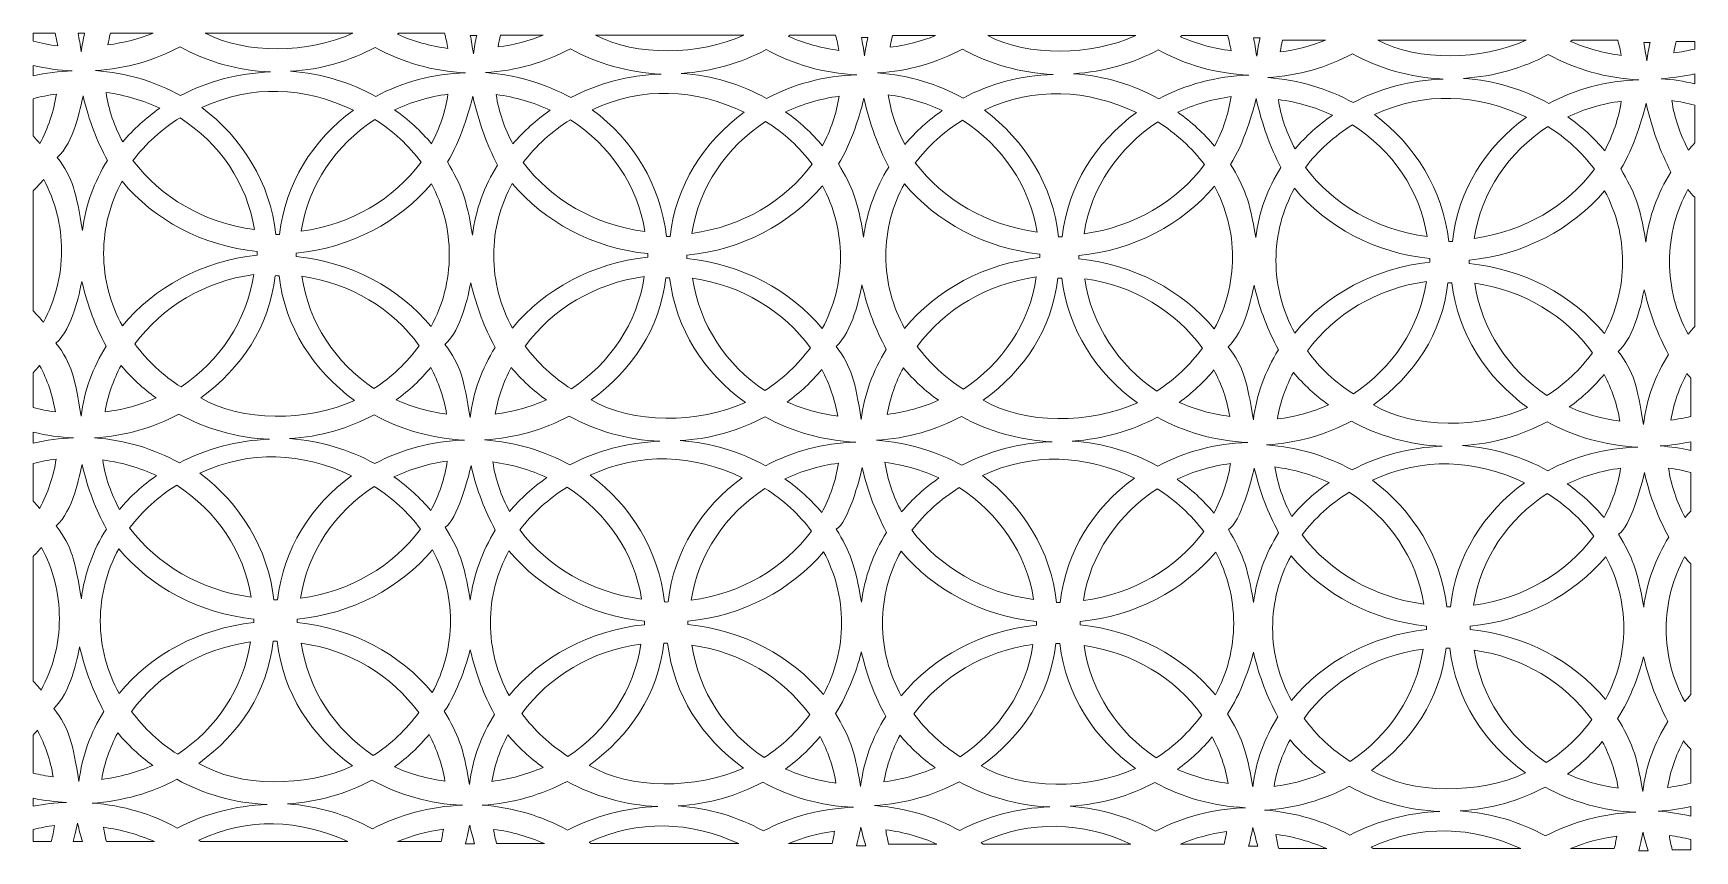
# Model space of a CAD drawing. Header units: millimetres. Extents: x -1200 to 1200, y -590 to 590.
import ezdxf

# ---------------------------------------------------------------- set-up
doc = ezdxf.new("R2010")
doc.units = ezdxf.units.MM
doc.header["$MEASUREMENT"] = 0
doc.layers.add('Layer 1', color=7, linetype='Continuous')

msp = doc.modelspace()

# ---------------------------------------------------------------- linework, layer by layer
at = {"layer": 'Layer 1', "color": 250, "lineweight": 20}
for points, knots in [([(-1164.6437, 571.7048), (-1165.6743, 577.8814), (-1166.9575, 583.9689), (-1168.4968, 589.9734), (-1168.4968, 589.9734), (-1200.05, 589.9734), (-1200.05, 589.9734), (-1200.05, 589.9734), (-1200.05, 578.7146), (-1200.05, 578.7146), (-1188.5662, 575.6094), (-1176.7477, 573.2543), (-1164.6437, 571.7048)], [0, 0, 0, 0, 0.25, 0.25, 0.25, 0.5, 0.5, 0.5, 0.75, 0.75, 0.75, 1, 1, 1, 1]), ([(-1135.1549, 589.9734), (-1133.6944, 582.0227), (-1132.2109, 573.1928), (-1130.5863, 563.2223), (-1129.4802, 572.2858), (-1127.8721, 581.2141), (-1125.7814, 589.9734), (-1125.7814, 589.9734), (-1135.1549, 589.9734), (-1135.1549, 589.9734)], [0, 0, 0, 0, 0.333333333, 0.333333333, 0.333333333, 0.666666667, 0.666666667, 0.666666667, 1, 1, 1, 1]), ([(-1092.1835, 573.2328), (-1091.2318, 578.8868), (-1090.0633, 584.4639), (-1088.6784, 589.9734), (-1088.6784, 589.9734), (-1026.9471, 589.9734), (-1026.9471, 589.9734), (-1047.44, 581.8383), (-1069.3146, 576.129), (-1092.1835, 573.2328)], [0, 0, 0, 0, 0.333333333, 0.333333333, 0.333333333, 0.666666667, 0.666666667, 0.666666667, 1, 1, 1, 1]), ([(-738.1666, 589.9734), (-803.0256, 560.7227), (-893.2185, 559.539), (-951.6808, 589.9734), (-951.6808, 589.9734), (-738.1666, 589.9734), (-738.1666, 589.9734)], [0, 0, 0, 0, 0.5, 0.5, 0.5, 1, 1, 1, 1]), ([(-601.1364, 568.1445), (-602.3703, 575.5448), (-603.9719, 582.8221), (-605.9346, 589.9734), (-605.9346, 589.9734), (-671.8734, 589.9734), (-671.8734, 589.9734), (-671.8734, 589.9734), (-673.9969, 588.4177), (-673.9969, 588.4177), (-651.3674, 578.3918), (-626.887, 571.4434), (-601.1364, 568.1445)], [0, 0, 0, 0, 0.25, 0.25, 0.25, 0.5, 0.5, 0.5, 0.75, 0.75, 0.75, 1, 1, 1, 1]), ([(-568.7134, 586.9112), (-567.253, 578.9605), (-565.7694, 570.1306), (-564.1448, 560.1601), (-563.0388, 569.2237), (-561.4306, 578.152), (-559.34, 586.9112), (-559.34, 586.9112), (-568.7134, 586.9112), (-568.7134, 586.9112)], [0, 0, 0, 0, 0.333333333, 0.333333333, 0.333333333, 0.666666667, 0.666666667, 0.666666667, 1, 1, 1, 1]), ([(-528.6795, 570.2936), (-527.7245, 575.9476), (-526.5527, 581.5247), (-525.1645, 587.0341), (-525.1645, 587.0341), (-463.256, 587.0341), (-463.256, 587.0341), (-483.8079, 578.899), (-505.7448, 573.1897), (-528.6795, 570.2936)], [0, 0, 0, 0, 0.333333333, 0.333333333, 0.333333333, 0.666666667, 0.666666667, 0.666666667, 1, 1, 1, 1]), ([(-173.6419, 587.0341), (-238.6879, 557.7835), (-329.1401, 556.5998), (-387.7698, 587.0341), (-387.7698, 587.0341), (-173.6419, 587.0341), (-173.6419, 587.0341)], [0, 0, 0, 0, 0.5, 0.5, 0.5, 1, 1, 1, 1]), ([(-36.2144, 565.2053), (-37.4517, 572.6056), (-39.0599, 579.8829), (-41.0259, 587.0341), (-41.0259, 587.0341), (-107.1583, 587.0341), (-107.1583, 587.0341), (-107.1583, 587.0341), (-109.285, 585.4785), (-109.285, 585.4785), (-86.59, 575.4526), (-62.0406, 568.5042), (-36.2144, 565.2053)], [0, 0, 0, 0, 0.25, 0.25, 0.25, 0.5, 0.5, 0.5, 0.75, 0.75, 0.75, 1, 1, 1, 1]), ([(-3.6963, 583.972), (-2.2325, 576.0214), (-0.7458, 567.1914), (0.8854, 557.2208), (1.9947, 566.2844), (3.6062, 575.2127), (5.7034, 583.972), (5.7034, 583.972), (-3.6963, 583.972), (-3.6963, 583.972)], [0, 0, 0, 0, 0.333333333, 0.333333333, 0.333333333, 0.666666667, 0.666666667, 0.666666667, 1, 1, 1, 1]), ([(37.6898, 569.7617), (38.6448, 575.4157), (39.8166, 580.9928), (41.2048, 586.5023), (41.2048, 586.5023), (103.1133, 586.5023), (103.1133, 586.5023), (82.5614, 578.3672), (60.6245, 572.6579), (37.6898, 569.7617)], [0, 0, 0, 0, 0.333333333, 0.333333333, 0.333333333, 0.666666667, 0.666666667, 0.666666667, 1, 1, 1, 1]), ([(392.7274, 586.5023), (327.6813, 557.2516), (237.2292, 556.0679), (178.5995, 586.5023), (178.5995, 586.5023), (392.7274, 586.5023), (392.7274, 586.5023)], [0, 0, 0, 0, 0.5, 0.5, 0.5, 1, 1, 1, 1]), ([(530.1548, 564.6734), (528.9176, 572.0737), (527.3094, 579.351), (525.3434, 586.5023), (525.3434, 586.5023), (459.211, 586.5023), (459.211, 586.5023), (459.211, 586.5023), (457.0843, 584.9465), (457.0843, 584.9465), (479.7793, 574.9207), (504.3287, 567.9724), (530.1548, 564.6734)], [0, 0, 0, 0, 0.25, 0.25, 0.25, 0.5, 0.5, 0.5, 0.75, 0.75, 0.75, 1, 1, 1, 1]), ([(562.673, 583.4401), (564.1367, 575.4894), (565.6235, 566.6595), (567.2546, 556.689), (568.3639, 565.7526), (569.9754, 574.6809), (572.0726, 583.4401), (572.0726, 583.4401), (562.673, 583.4401), (562.673, 583.4401)], [0, 0, 0, 0, 0.333333333, 0.333333333, 0.333333333, 0.666666667, 0.666666667, 0.666666667, 1, 1, 1, 1]), ([(601.1544, 563.1023), (602.1096, 568.7563), (603.2812, 574.3335), (604.6695, 579.8429), (604.6695, 579.8429), (666.578, 579.8429), (666.578, 579.8429), (646.026, 571.7078), (624.0891, 565.9985), (601.1544, 563.1023)], [0, 0, 0, 0, 0.333333333, 0.333333333, 0.333333333, 0.666666667, 0.666666667, 0.666666667, 1, 1, 1, 1]), ([(956.192, 579.8429), (891.146, 550.5923), (800.6939, 549.4086), (742.0641, 579.8429), (742.0641, 579.8429), (956.192, 579.8429), (956.192, 579.8429)], [0, 0, 0, 0, 0.5, 0.5, 0.5, 1, 1, 1, 1]), ([(1093.6195, 558.0141), (1092.3822, 565.4144), (1090.774, 572.6917), (1088.8081, 579.8429), (1088.8081, 579.8429), (1022.6757, 579.8429), (1022.6757, 579.8429), (1022.6757, 579.8429), (1020.5489, 578.2873), (1020.5489, 578.2873), (1043.244, 568.2613), (1067.7935, 561.313), (1093.6195, 558.0141)], [0, 0, 0, 0, 0.25, 0.25, 0.25, 0.5, 0.5, 0.5, 0.75, 0.75, 0.75, 1, 1, 1, 1]), ([(1126.1377, 576.7807), (1127.6014, 568.8302), (1129.0881, 560.0002), (1130.7193, 550.0296), (1131.8286, 559.0932), (1133.4401, 568.0215), (1135.5373, 576.7807), (1135.5373, 576.7807), (1126.1377, 576.7807), (1126.1377, 576.7807)], [0, 0, 0, 0, 0.333333333, 0.333333333, 0.333333333, 0.666666667, 0.666666667, 0.666666667, 1, 1, 1, 1]), ([(1169.5225, 561.5344), (1170.471, 567.1883), (1171.6361, 572.7654), (1173.0178, 578.2749), (1173.0178, 578.2749), (1199.95, 578.2749), (1199.95, 578.2749), (1199.95, 578.2749), (1199.95, 567.1791), (1199.95, 567.1791), (1190.0317, 564.741), (1179.8838, 562.8502), (1169.5225, 561.5344)], [0, 0, 0, 0, 0.25, 0.25, 0.25, 0.5, 0.5, 0.5, 0.75, 0.75, 0.75, 1, 1, 1, 1]), ([(-987.2119, 499.9493), (-948.6647, 520.3362), (-904.4758, 532.5543), (-857.379, 534.0515), (-904.9188, 536.1422), (-949.3966, 549.175), (-987.9864, 570.4688), (-1024.4035, 550.9766), (-1065.8914, 538.7894), (-1110.1689, 536.093), (-1065.491, 532.9632), (-1023.7176, 520.158), (-987.2119, 499.9493)], [0, 0, 0, 0, 0.25, 0.25, 0.25, 0.5, 0.5, 0.5, 0.75, 0.75, 0.75, 1, 1, 1, 1]), ([(-705.2678, 498.8825), (-666.7207, 519.2694), (-622.5317, 531.4874), (-575.4349, 532.9847), (-622.9749, 535.0753), (-667.4525, 548.1081), (-706.0424, 569.4019), (-742.4596, 549.9097), (-783.9474, 537.7225), (-828.2249, 535.0262), (-783.547, 531.8963), (-741.7736, 519.0911), (-705.2678, 498.8825)], [0, 0, 0, 0, 0.25, 0.25, 0.25, 0.5, 0.5, 0.5, 0.75, 0.75, 0.75, 1, 1, 1, 1]), ([(-423.4059, 497.0101), (-384.7471, 517.397), (-340.4302, 529.6151), (-293.1955, 531.1124), (-340.8765, 533.203), (-385.4823, 546.2357), (-424.1837, 567.5296), (-460.7026, 548.0374), (-502.3118, 535.8501), (-546.7174, 533.1538), (-501.9114, 530.024), (-460.0167, 517.2187), (-423.4059, 497.0101)], [0, 0, 0, 0, 0.25, 0.25, 0.25, 0.5, 0.5, 0.5, 0.75, 0.75, 0.75, 1, 1, 1, 1]), ([(-140.6479, 495.9433), (-101.9859, 516.3302), (-57.6722, 528.5482), (-10.4409, 530.0455), (-58.1153, 532.1362), (-102.721, 545.1689), (-141.4224, 566.4628), (-177.9478, 546.9706), (-219.5539, 534.7833), (-263.9594, 532.087), (-219.1502, 528.9571), (-177.2586, 516.1519), (-140.6479, 495.9433)], [0, 0, 0, 0, 0.25, 0.25, 0.25, 0.5, 0.5, 0.5, 0.75, 0.75, 0.75, 1, 1, 1, 1]), ([(142.9634, 496.4782), (181.6222, 516.8652), (225.9391, 529.0832), (273.1737, 530.5804), (225.4927, 532.6711), (180.887, 545.7039), (142.1856, 566.9977), (105.6667, 547.5055), (64.0575, 535.3182), (19.6519, 532.6219), (64.4579, 529.4921), (106.3526, 516.6869), (142.9634, 496.4782)], [0, 0, 0, 0, 0.25, 0.25, 0.25, 0.5, 0.5, 0.5, 0.75, 0.75, 0.75, 1, 1, 1, 1]), ([(425.7214, 495.4114), (464.3834, 515.7983), (508.6971, 528.0163), (555.9284, 529.5136), (508.254, 531.6042), (463.6483, 544.637), (424.9468, 565.9309), (388.4213, 546.4386), (346.8154, 534.2514), (302.4099, 531.5551), (347.2191, 528.4252), (389.1106, 515.62), (425.7214, 495.4114)], [0, 0, 0, 0, 0.25, 0.25, 0.25, 0.5, 0.5, 0.5, 0.75, 0.75, 0.75, 1, 1, 1, 1]), ([(706.4281, 489.8189), (745.0868, 510.2058), (789.4038, 522.4238), (836.6384, 523.9211), (788.9574, 526.0118), (744.3517, 539.0445), (705.6502, 560.3384), (669.1313, 540.8462), (627.5221, 528.6589), (583.1166, 525.9626), (627.9225, 522.8327), (669.8174, 510.0275), (706.4281, 489.8189)], [0, 0, 0, 0, 0.25, 0.25, 0.25, 0.5, 0.5, 0.5, 0.75, 0.75, 0.75, 1, 1, 1, 1]), ([(989.1861, 488.752), (1027.8481, 509.1389), (1072.1617, 521.357), (1119.3932, 522.8543), (1071.7187, 524.9449), (1027.1129, 537.9777), (988.4115, 559.2716), (951.8861, 539.7793), (910.2801, 527.5921), (865.8745, 524.8957), (910.6838, 521.7659), (952.5753, 508.9607), (989.1861, 488.752)], [0, 0, 0, 0, 0.25, 0.25, 0.25, 0.5, 0.5, 0.5, 0.75, 0.75, 0.75, 1, 1, 1, 1]), ([(-1200.05, 528.5667), (-1181.848, 532.6342), (-1162.9601, 535.0784), (-1143.583, 535.6933), (-1162.9764, 536.545), (-1181.8677, 539.2105), (-1200.05, 543.524), (-1200.05, 543.524), (-1200.05, 528.5667), (-1200.05, 528.5667)], [0, 0, 0, 0, 0.333333333, 0.333333333, 0.333333333, 0.666666667, 0.666666667, 0.666666667, 1, 1, 1, 1]), ([(1199.95, 531.3029), (1184.298, 527.7427), (1168.1342, 525.4061), (1151.5798, 524.3946), (1168.1408, 523.2324), (1184.3079, 520.7267), (1199.95, 517.0066), (1199.95, 517.0066), (1199.95, 531.3029), (1199.95, 531.3029)], [0, 0, 0, 0, 0.333333333, 0.333333333, 0.333333333, 0.666666667, 0.666666667, 0.666666667, 1, 1, 1, 1]), ([(-1070.7849, 433.0731), (-1082.7478, 455.111), (-1091.0382, 479.1412), (-1094.8912, 504.475), (-1067.2469, 500.8286), (-1041.0434, 493.0625), (-1017.042, 481.8775), (-1037.1935, 467.8517), (-1055.2774, 451.4309), (-1070.7849, 433.0731)], [0, 0, 0, 0, 0.333333333, 0.333333333, 0.333333333, 0.666666667, 0.666666667, 0.666666667, 1, 1, 1, 1]), ([(-846.5418, 299.5943), (-847.5396, 299.5943), (-848.5307, 299.6189), (-849.5251, 299.6281), (-857.8253, 373.837), (-897.8691, 439.0161), (-956.4661, 482.597), (-884.1438, 516.5177), (-808.6838, 512.6592), (-737.461, 478.9814), (-796.4223, 435.7295), (-835.9179, 373.8739), (-844.2805, 299.6189), (-844.2805, 299.6189), (-846.5418, 299.5943), (-846.5418, 299.5943)], [0, 0, 0, 0, 0.2, 0.2, 0.2, 0.4, 0.4, 0.4, 0.6, 0.6, 0.6, 0.8, 0.8, 0.8, 1, 1, 1, 1]), ([(-282.3288, 296.6551), (-283.3299, 296.6551), (-284.3243, 296.6797), (-285.322, 296.689), (-293.6452, 370.8978), (-333.8038, 436.0769), (-392.5681, 479.6577), (-320.0391, 513.5785), (-244.3593, 509.72), (-172.933, 476.0421), (-232.0616, 432.7903), (-271.6754, 370.9347), (-280.0609, 296.6797), (-280.0609, 296.6797), (-282.3288, 296.6551), (-282.3288, 296.6551)], [0, 0, 0, 0, 0.2, 0.2, 0.2, 0.4, 0.4, 0.4, 0.6, 0.6, 0.6, 0.8, 0.8, 0.8, 1, 1, 1, 1]), ([(284.0404, 296.1232), (283.0394, 296.1232), (282.045, 296.1478), (281.0473, 296.157), (272.7241, 370.3659), (232.5655, 435.545), (173.8011, 479.1259), (246.3302, 513.0467), (322.01, 509.1882), (393.4363, 475.5103), (334.3077, 432.2584), (294.6938, 370.4028), (286.3084, 296.1478), (286.3084, 296.1478), (284.0404, 296.1232), (284.0404, 296.1232)], [0, 0, 0, 0, 0.2, 0.2, 0.2, 0.4, 0.4, 0.4, 0.6, 0.6, 0.6, 0.8, 0.8, 0.8, 1, 1, 1, 1]), ([(847.5052, 289.4639), (846.5042, 289.4639), (845.5097, 289.4885), (844.512, 289.4977), (836.1888, 363.7066), (796.0302, 428.8857), (737.2658, 472.4665), (809.7949, 506.3873), (885.4746, 502.5288), (956.901, 468.8509), (897.7723, 425.599), (858.1585, 363.7434), (849.773, 289.4885), (849.773, 289.4885), (847.5052, 289.4639), (847.5052, 289.4639)], [0, 0, 0, 0, 0.2, 0.2, 0.2, 0.4, 0.4, 0.4, 0.6, 0.6, 0.6, 0.8, 0.8, 0.8, 1, 1, 1, 1]), ([(-1190.4534, 430.8165), (-1178.6251, 452.8544), (-1170.4298, 476.8845), (-1166.6194, 502.2183), (-1178.031, 500.6964), (-1189.1898, 498.4459), (-1200.05, 495.5374), (-1200.05, 495.5374), (-1200.05, 441.6971), (-1200.05, 441.6971), (-1196.745, 438.1491), (-1193.5516, 434.5273), (-1190.4534, 430.8165)], [0, 0, 0, 0, 0.25, 0.25, 0.25, 0.5, 0.5, 0.5, 0.75, 0.75, 0.75, 1, 1, 1, 1]), ([(-1165.3231, 410.6201), (-1142.5493, 380.8499), (-1138.0857, 360.6905), (-1129.0471, 305.1745), (-1124.5934, 341.641), (-1111.9806, 375.8262), (-1092.9187, 406.1621), (-1108.5214, 435.9816), (-1119.0435, 461.9149), (-1127.9935, 499.5466), (-1131.8368, 481.9882), (-1141.1084, 432.4828), (-1165.3231, 410.6201)], [0, 0, 0, 0, 0.25, 0.25, 0.25, 0.5, 0.5, 0.5, 0.75, 0.75, 0.75, 1, 1, 1, 1]), ([(-624.8751, 430.5828), (-613.0467, 452.6207), (-604.8483, 476.6509), (-601.0412, 501.9847), (-628.3704, 498.3383), (-654.2786, 490.5722), (-678.0075, 479.3872), (-658.0857, 465.3614), (-640.2053, 448.9406), (-624.8751, 430.5828)], [0, 0, 0, 0, 0.333333333, 0.333333333, 0.333333333, 0.666666667, 0.666666667, 0.666666667, 1, 1, 1, 1]), ([(-601.8354, 404.1976), (-581.976, 370.5627), (-574.5981, 354.2679), (-565.5594, 298.7519), (-561.1057, 335.2184), (-548.493, 369.4036), (-529.4311, 399.7395), (-545.0337, 429.559), (-556.2681, 461.4322), (-565.2181, 499.0639), (-569.0613, 481.5055), (-583.0623, 433.1162), (-601.8354, 404.1976)], [0, 0, 0, 0, 0.25, 0.25, 0.25, 0.5, 0.5, 0.5, 0.75, 0.75, 0.75, 1, 1, 1, 1]), ([(-507.2184, 430.1339), (-519.2142, 452.1718), (-527.5307, 476.202), (-531.3937, 501.5358), (-503.6706, 497.8895), (-477.3916, 490.1233), (-453.3213, 478.9383), (-473.5286, 464.9125), (-491.665, 448.4917), (-507.2184, 430.1339)], [0, 0, 0, 0, 0.333333333, 0.333333333, 0.333333333, 0.666666667, 0.666666667, 0.666666667, 1, 1, 1, 1]), ([(-60.0221, 427.6436), (-48.161, 449.6815), (-39.9362, 473.7116), (-36.1192, 499.0454), (-63.5273, 495.3991), (-89.511, 487.6329), (-113.3088, 476.448), (-93.3279, 462.4222), (-75.3983, 446.0013), (-60.0221, 427.6436)], [0, 0, 0, 0, 0.333333333, 0.333333333, 0.333333333, 0.666666667, 0.666666667, 0.666666667, 1, 1, 1, 1]), ([(-36.9168, 401.2583), (-16.9983, 367.6235), (-9.6006, 351.3287), (-0.5357, 295.8127), (3.931, 332.2761), (16.58, 366.4644), (35.6976, 396.8003), (20.049, 426.6198), (8.7819, 458.493), (-0.1912, 496.1247), (-4.0475, 478.5663), (-18.0879, 430.177), (-36.9168, 401.2583)], [0, 0, 0, 0, 0.25, 0.25, 0.25, 0.5, 0.5, 0.5, 0.75, 0.75, 0.75, 1, 1, 1, 1]), ([(59.1508, 429.6021), (47.1551, 451.6399), (38.8385, 475.6701), (34.9756, 501.0039), (62.6987, 497.3575), (88.9777, 489.5914), (113.0479, 478.4064), (92.8406, 464.3806), (74.7043, 447.9598), (59.1508, 429.6021)], [0, 0, 0, 0, 0.333333333, 0.333333333, 0.333333333, 0.666666667, 0.666666667, 0.666666667, 1, 1, 1, 1]), ([(506.3472, 427.1117), (518.2083, 449.1496), (526.433, 473.1798), (530.25, 498.5136), (502.842, 494.8672), (476.8583, 487.1011), (453.0605, 475.9161), (473.0413, 461.8903), (490.971, 445.4695), (506.3472, 427.1117)], [0, 0, 0, 0, 0.333333333, 0.333333333, 0.333333333, 0.666666667, 0.666666667, 0.666666667, 1, 1, 1, 1]), ([(529.4525, 400.7265), (549.371, 367.0916), (556.7687, 350.7968), (565.8336, 295.2808), (570.3003, 331.7442), (582.9492, 365.9325), (602.0668, 396.2685), (586.4183, 426.0879), (575.1512, 457.9611), (566.1781, 495.5928), (562.3217, 478.0344), (548.2814, 429.6451), (529.4525, 400.7265)], [0, 0, 0, 0, 0.25, 0.25, 0.25, 0.5, 0.5, 0.5, 0.75, 0.75, 0.75, 1, 1, 1, 1]), ([(622.6155, 422.9427), (610.6198, 444.9806), (602.3032, 469.0108), (598.4402, 494.3446), (626.1634, 490.6982), (652.4424, 482.932), (676.5126, 471.7471), (656.3053, 457.7213), (638.1689, 441.3004), (622.6155, 422.9427)], [0, 0, 0, 0, 0.333333333, 0.333333333, 0.333333333, 0.666666667, 0.666666667, 0.666666667, 1, 1, 1, 1]), ([(1069.8119, 420.4524), (1081.6731, 442.4903), (1089.8977, 466.5204), (1093.7147, 491.8542), (1066.3066, 488.2079), (1040.323, 480.4417), (1016.5252, 469.2568), (1036.5061, 455.2309), (1054.4356, 438.8101), (1069.8119, 420.4524)], [0, 0, 0, 0, 0.333333333, 0.333333333, 0.333333333, 0.666666667, 0.666666667, 0.666666667, 1, 1, 1, 1]), ([(1092.9172, 394.0671), (1112.8357, 360.4323), (1120.2333, 344.1374), (1129.2982, 288.6215), (1133.7651, 325.0849), (1146.4139, 359.2732), (1165.5316, 389.6091), (1149.8829, 419.4286), (1138.6158, 451.3017), (1129.6429, 488.9334), (1125.7865, 471.3751), (1111.7461, 422.9857), (1092.9172, 394.0671)], [0, 0, 0, 0, 0.25, 0.25, 0.25, 0.5, 0.5, 0.5, 0.75, 0.75, 0.75, 1, 1, 1, 1]), ([(1190.8687, 421.3747), (1178.9353, 443.4126), (1170.6646, 467.4428), (1166.8214, 492.7765), (1178.1279, 491.2824), (1189.1784, 489.0872), (1199.95, 486.2555), (1199.95, 486.2555), (1199.95, 431.6158), (1199.95, 431.6158), (1196.8288, 428.2708), (1193.8061, 424.8612), (1190.8687, 421.3747)], [0, 0, 0, 0, 0.25, 0.25, 0.25, 0.5, 0.5, 0.5, 0.75, 0.75, 0.75, 1, 1, 1, 1]), ([(-1055.9666, 406.3159), (-1037.6465, 430.5398), (-1014.5707, 451.4924), (-987.9733, 468.0023), (-930.8729, 430.9609), (-890.7701, 373.1822), (-880.6386, 306.555), (-953.1315, 316.1197), (-1015.9261, 353.3732), (-1055.9666, 406.3159)], [0, 0, 0, 0, 0.333333333, 0.333333333, 0.333333333, 0.666666667, 0.666666667, 0.666666667, 1, 1, 1, 1]), ([(-639.5227, 403.8255), (-657.6361, 428.0494), (-680.4526, 449.002), (-706.7481, 465.512), (-763.2018, 428.4706), (-802.8517, 370.6918), (-812.8684, 304.0646), (-741.196, 313.6293), (-679.1102, 350.8829), (-639.5227, 403.8255)], [0, 0, 0, 0, 0.333333333, 0.333333333, 0.333333333, 0.666666667, 0.666666667, 0.666666667, 1, 1, 1, 1]), ([(-492.3575, 403.3766), (-473.9849, 427.6006), (-450.8401, 448.5531), (-424.1705, 465.0631), (-366.9029, 428.0217), (-326.6851, 370.2429), (-316.524, 303.6157), (-389.2271, 313.1805), (-452.1988, 350.434), (-492.3575, 403.3766)], [0, 0, 0, 0, 0.333333333, 0.333333333, 0.333333333, 0.666666667, 0.666666667, 0.666666667, 1, 1, 1, 1]), ([(-74.7124, 400.8863), (-92.875, 425.1102), (-115.7605, 446.0628), (-142.1313, 462.5728), (-198.7492, 425.5314), (-238.514, 367.7526), (-248.5569, 301.1254), (-176.6778, 310.6902), (-114.4148, 347.9437), (-74.7124, 400.8863)], [0, 0, 0, 0, 0.333333333, 0.333333333, 0.333333333, 0.666666667, 0.666666667, 0.666666667, 1, 1, 1, 1]), ([(74.0118, 402.8448), (92.3844, 427.0687), (115.5292, 448.0213), (142.1988, 464.5313), (199.4664, 427.4899), (239.6841, 369.711), (249.8452, 303.0839), (177.1422, 312.6486), (114.1704, 349.9021), (74.0118, 402.8448)], [0, 0, 0, 0, 0.333333333, 0.333333333, 0.333333333, 0.666666667, 0.666666667, 0.666666667, 1, 1, 1, 1]), ([(491.6569, 400.3544), (473.4943, 424.5783), (450.6088, 445.531), (424.2379, 462.0409), (367.62, 424.9995), (327.8553, 367.2207), (317.8124, 300.5936), (389.6915, 310.1582), (451.9545, 347.4118), (491.6569, 400.3544)], [0, 0, 0, 0, 0.333333333, 0.333333333, 0.333333333, 0.666666667, 0.666666667, 0.666666667, 1, 1, 1, 1]), ([(637.4764, 396.1854), (655.8492, 420.4093), (678.9938, 441.3619), (705.6634, 457.8719), (762.9311, 420.8305), (803.1488, 363.0517), (813.3099, 296.4245), (740.6069, 305.9893), (677.6351, 343.2428), (637.4764, 396.1854)], [0, 0, 0, 0, 0.333333333, 0.333333333, 0.333333333, 0.666666667, 0.666666667, 0.666666667, 1, 1, 1, 1]), ([(1055.1216, 393.6951), (1036.9589, 417.919), (1014.0736, 438.8716), (987.7026, 455.3816), (931.0847, 418.3402), (891.3199, 360.5614), (881.277, 293.9342), (953.1562, 303.4989), (1015.4191, 340.7525), (1055.1216, 393.6951)], [0, 0, 0, 0, 0.333333333, 0.333333333, 0.333333333, 0.666666667, 0.666666667, 0.666666667, 1, 1, 1, 1]), ([(-1200.05, 362.446), (-1194.7758, 367.7249), (-1189.7216, 373.2037), (-1184.9232, 378.8669), (-1168.3688, 347.8945), (-1159.0511, 313.0636), (-1159.0511, 276.219), (-1159.0511, 239.1038), (-1168.5099, 204.0331), (-1185.2908, 172.8917), (-1189.9709, 178.4903), (-1194.9038, 183.9137), (-1200.05, 189.1434), (-1200.05, 189.1434), (-1200.05, 362.446), (-1200.05, 362.446)], [0, 0, 0, 0, 0.2, 0.2, 0.2, 0.4, 0.4, 0.4, 0.6, 0.6, 0.6, 0.8, 0.8, 0.8, 1, 1, 1, 1]), ([(-876.4835, 274.7894), (-876.4835, 274.7894), (-876.4638, 273.4489), (-876.4638, 273.4489), (-876.4638, 272.1607), (-876.4967, 270.8817), (-876.5197, 269.5965), (-955.9179, 261.4), (-1025.444, 223.1226), (-1071.3461, 167.4252), (-1088.6128, 198.9203), (-1098.3439, 234.5013), (-1098.3439, 272.1853), (-1098.3439, 309.6018), (-1088.7473, 344.9399), (-1071.7104, 376.272), (-1025.4374, 320.9005), (-955.8523, 282.9153), (-876.4835, 274.7894)], [0, 0, 0, 0, 0.166666667, 0.166666667, 0.166666667, 0.333333333, 0.333333333, 0.333333333, 0.5, 0.5, 0.5, 0.666666667, 0.666666667, 0.666666667, 0.833333333, 0.833333333, 0.833333333, 1, 1, 1, 1]), ([(-820.2496, 269.7687), (-820.2496, 270.7034), (-820.2234, 271.6319), (-820.2135, 272.5634), (-740.9958, 280.3388), (-671.4172, 317.8506), (-624.8947, 372.7425), (-608.3403, 341.7701), (-599.0228, 306.9393), (-599.0228, 270.0946), (-599.0228, 232.9794), (-608.4815, 197.9088), (-625.2624, 166.7673), (-671.4337, 222.0005), (-740.9563, 259.8166), (-820.2234, 267.6504), (-820.2234, 267.6504), (-820.2496, 269.7687), (-820.2496, 269.7687)], [0, 0, 0, 0, 0.166666667, 0.166666667, 0.166666667, 0.333333333, 0.333333333, 0.333333333, 0.5, 0.5, 0.5, 0.666666667, 0.666666667, 0.666666667, 0.833333333, 0.833333333, 0.833333333, 1, 1, 1, 1]), ([(-312.3559, 271.8501), (-312.3559, 271.8501), (-312.3362, 270.5097), (-312.3362, 270.5097), (-312.3362, 269.2215), (-312.369, 267.9425), (-312.392, 266.6574), (-392.02, 258.4608), (-461.7463, 220.1834), (-507.783, 164.486), (-525.0988, 195.9811), (-534.8595, 231.5621), (-534.8595, 269.2461), (-534.8595, 306.6625), (-525.2333, 342.0007), (-508.1472, 373.3328), (-461.7397, 317.9613), (-391.9543, 279.976), (-312.3559, 271.8501)], [0, 0, 0, 0, 0.166666667, 0.166666667, 0.166666667, 0.333333333, 0.333333333, 0.333333333, 0.5, 0.5, 0.5, 0.666666667, 0.666666667, 0.666666667, 0.833333333, 0.833333333, 0.833333333, 1, 1, 1, 1]), ([(-255.9612, 266.8295), (-255.9612, 267.7642), (-255.9349, 268.6927), (-255.9251, 269.6243), (-176.4775, 277.3996), (-106.6988, 314.9114), (-60.0418, 369.8033), (-43.4382, 338.8309), (-34.0943, 304), (-34.0943, 267.1554), (-34.0943, 230.0402), (-43.5825, 194.9696), (-60.4127, 163.8281), (-106.7153, 219.0613), (-176.4381, 256.8774), (-255.9349, 264.7112), (-255.9349, 264.7112), (-255.9612, 266.8295), (-255.9612, 266.8295)], [0, 0, 0, 0, 0.166666667, 0.166666667, 0.166666667, 0.333333333, 0.333333333, 0.333333333, 0.5, 0.5, 0.5, 0.666666667, 0.666666667, 0.666666667, 0.833333333, 0.833333333, 0.833333333, 1, 1, 1, 1]), ([(254.0134, 271.3183), (254.0134, 271.3183), (254.0331, 269.9778), (254.0331, 269.9778), (254.0331, 268.6896), (254.0003, 267.4106), (253.9773, 266.1255), (174.3493, 257.9289), (104.623, 219.6516), (58.5863, 163.9541), (41.2704, 195.4492), (31.5098, 231.0302), (31.5098, 268.7142), (31.5098, 306.1307), (41.1358, 341.4688), (58.2221, 372.8009), (104.6296, 317.4294), (174.4149, 279.4442), (254.0134, 271.3183)], [0, 0, 0, 0, 0.166666667, 0.166666667, 0.166666667, 0.333333333, 0.333333333, 0.333333333, 0.5, 0.5, 0.5, 0.666666667, 0.666666667, 0.666666667, 0.833333333, 0.833333333, 0.833333333, 1, 1, 1, 1]), ([(310.4081, 266.2976), (310.4081, 267.2323), (310.4344, 268.1608), (310.4442, 269.0923), (389.8917, 276.8677), (459.6705, 314.3795), (506.3275, 369.2714), (522.9311, 338.299), (532.275, 303.4682), (532.275, 266.6236), (532.275, 229.5083), (522.7868, 194.4377), (505.9566, 163.2962), (459.654, 218.5293), (389.9311, 256.3455), (310.4344, 264.1793), (310.4344, 264.1793), (310.4081, 266.2976), (310.4081, 266.2976)], [0, 0, 0, 0, 0.166666667, 0.166666667, 0.166666667, 0.333333333, 0.333333333, 0.333333333, 0.5, 0.5, 0.5, 0.666666667, 0.666666667, 0.666666667, 0.833333333, 0.833333333, 0.833333333, 1, 1, 1, 1]), ([(817.478, 264.6589), (817.478, 264.6589), (817.4977, 263.3185), (817.4977, 263.3185), (817.4977, 262.0302), (817.465, 260.7513), (817.442, 259.4662), (737.814, 251.2696), (668.0877, 212.9922), (622.0511, 157.2948), (604.7352, 188.7898), (594.9745, 224.3709), (594.9745, 262.0548), (594.9745, 299.4713), (604.6006, 334.8095), (621.6867, 366.1416), (668.0943, 310.7701), (737.8796, 272.7848), (817.478, 264.6589)], [0, 0, 0, 0, 0.166666667, 0.166666667, 0.166666667, 0.333333333, 0.333333333, 0.333333333, 0.5, 0.5, 0.5, 0.666666667, 0.666666667, 0.666666667, 0.833333333, 0.833333333, 0.833333333, 1, 1, 1, 1]), ([(873.8728, 259.6383), (873.8728, 260.5729), (873.899, 261.5014), (873.9089, 262.433), (953.3564, 270.2084), (1023.1352, 307.7202), (1069.7922, 362.6121), (1086.3959, 331.6397), (1095.7397, 296.8088), (1095.7397, 259.9642), (1095.7397, 222.849), (1086.2514, 187.7784), (1069.4212, 156.6369), (1023.1188, 211.87), (953.3958, 249.6862), (873.899, 257.52), (873.899, 257.52), (873.8728, 259.6383), (873.8728, 259.6383)], [0, 0, 0, 0, 0.166666667, 0.166666667, 0.166666667, 0.333333333, 0.333333333, 0.333333333, 0.5, 0.5, 0.5, 0.666666667, 0.666666667, 0.666666667, 0.833333333, 0.833333333, 0.833333333, 1, 1, 1, 1]), ([(1199.95, 166.8103), (1196.6319, 163.2009), (1193.4122, 159.5023), (1190.3075, 155.7269), (1173.0835, 187.2218), (1163.3753, 222.8029), (1163.3753, 260.4868), (1163.3753, 297.9034), (1172.9489, 333.2415), (1189.9431, 364.5736), (1193.1628, 360.709), (1196.5072, 356.9242), (1199.95, 353.2349), (1199.95, 353.2349), (1199.95, 166.8103), (1199.95, 166.8103)], [0, 0, 0, 0, 0.2, 0.2, 0.2, 0.4, 0.4, 0.4, 0.6, 0.6, 0.6, 0.8, 0.8, 0.8, 1, 1, 1, 1]), ([(-1053.1047, 141.4766), (-1035.185, 117.1482), (-1012.6146, 96.1095), (-986.5981, 79.5288), (-930.7482, 116.727), (-891.5217, 174.7486), (-881.6133, 241.6587), (-952.5211, 232.054), (-1013.9405, 194.6406), (-1053.1047, 141.4766)], [0, 0, 0, 0, 0.333333333, 0.333333333, 0.333333333, 0.666666667, 0.666666667, 0.666666667, 1, 1, 1, 1]), ([(-850.5426, 240.0599), (-850.5426, 240.0599), (-849.1116, 240.0785), (-849.1116, 240.0785), (-847.7365, 240.0785), (-846.3711, 240.0477), (-844.9993, 240.0262), (-836.2494, 165.6482), (-795.3884, 102.9717), (-735.9316, 59.972), (-803.7084, 28.9781), (-899.7136, 28.8581), (-958.002, 63.7198), (-898.8931, 107.0669), (-859.2169, 165.7097), (-850.5426, 240.0599)], [0, 0, 0, 0, 0.2, 0.2, 0.2, 0.4, 0.4, 0.4, 0.6, 0.6, 0.6, 0.8, 0.8, 0.8, 1, 1, 1, 1]), ([(-1167.1774, 142.688), (-1144.4036, 112.9177), (-1139.94, 92.7583), (-1130.9014, 37.2423), (-1126.4477, 73.7088), (-1113.835, 107.894), (-1094.7731, 138.23), (-1110.3757, 168.0494), (-1120.8979, 193.9827), (-1129.8479, 231.6144), (-1133.6911, 214.056), (-1142.9627, 164.5506), (-1167.1774, 142.688)], [0, 0, 0, 0, 0.25, 0.25, 0.25, 0.5, 0.5, 0.5, 0.75, 0.75, 0.75, 1, 1, 1, 1]), ([(-642.3551, 138.9863), (-660.0714, 114.6578), (-682.3857, 93.6191), (-708.1068, 77.0385), (-763.3265, 114.2367), (-802.11, 172.2583), (-811.9035, 239.1684), (-741.7998, 229.5637), (-681.0762, 192.1503), (-642.3551, 138.9863)], [0, 0, 0, 0, 0.333333333, 0.333333333, 0.333333333, 0.666666667, 0.666666667, 0.666666667, 1, 1, 1, 1]), ([(-605.3275, 140.8617), (-582.5536, 111.0914), (-578.0901, 90.932), (-569.0515, 35.416), (-564.5978, 71.8825), (-551.985, 106.0677), (-532.9231, 136.4037), (-548.5258, 166.2231), (-559.0479, 192.1564), (-567.9979, 229.7881), (-571.8412, 212.2297), (-581.1128, 162.7243), (-605.3275, 140.8617)], [0, 0, 0, 0, 0.25, 0.25, 0.25, 0.5, 0.5, 0.5, 0.75, 0.75, 0.75, 1, 1, 1, 1]), ([(-489.4891, 138.5374), (-471.5167, 114.209), (-448.8807, 93.1702), (-422.7888, 76.5896), (-366.7781, 113.7878), (-327.4367, 171.8095), (-317.5021, 238.7195), (-388.6133, 229.1148), (-450.21, 191.7014), (-489.4891, 138.5374)], [0, 0, 0, 0, 0.333333333, 0.333333333, 0.333333333, 0.666666667, 0.666666667, 0.666666667, 1, 1, 1, 1]), ([(-286.3427, 237.1208), (-286.3427, 237.1208), (-284.9052, 237.1392), (-284.9052, 237.1392), (-283.5268, 237.1392), (-282.1581, 237.1085), (-280.783, 237.087), (-272.0069, 162.709), (-231.0245, 100.0325), (-171.397, 57.0327), (-239.374, 26.0388), (-335.6548, 25.919), (-394.1107, 60.7805), (-334.831, 104.1277), (-295.04, 162.7705), (-286.3427, 237.1208)], [0, 0, 0, 0, 0.2, 0.2, 0.2, 0.4, 0.4, 0.4, 0.6, 0.6, 0.6, 0.8, 0.8, 0.8, 1, 1, 1, 1]), ([(-77.5513, 136.047), (-95.3168, 111.7186), (-117.6968, 90.6799), (-143.4934, 74.0992), (-198.8739, 111.2974), (-237.769, 169.3192), (-247.5888, 236.2292), (-177.2849, 226.6245), (-116.384, 189.2111), (-77.5513, 136.047)], [0, 0, 0, 0, 0.333333333, 0.333333333, 0.333333333, 0.666666667, 0.666666667, 0.666666667, 1, 1, 1, 1]), ([(-40.4187, 137.9225), (-17.5759, 108.1522), (-13.1025, 87.9928), (-4.0376, 32.4769), (0.4291, 68.9433), (13.078, 103.1285), (32.1957, 133.4645), (16.5471, 163.2839), (5.9955, 189.2172), (-2.9808, 226.8489), (-6.834, 209.2905), (-16.1318, 159.7852), (-40.4187, 137.9225)], [0, 0, 0, 0, 0.25, 0.25, 0.25, 0.5, 0.5, 0.5, 0.75, 0.75, 0.75, 1, 1, 1, 1]), ([(76.8802, 138.0055), (94.8525, 113.6771), (117.4885, 92.6384), (143.5805, 76.0577), (199.5912, 113.2559), (238.9326, 171.2776), (248.8672, 238.1876), (177.756, 228.5829), (116.1592, 191.1695), (76.8802, 138.0055)], [0, 0, 0, 0, 0.333333333, 0.333333333, 0.333333333, 0.666666667, 0.666666667, 0.666666667, 1, 1, 1, 1]), ([(280.0265, 236.5889), (280.0265, 236.5889), (281.4641, 236.6073), (281.4641, 236.6073), (282.8425, 236.6073), (284.2112, 236.5766), (285.5863, 236.555), (294.3624, 162.1771), (335.3448, 99.5006), (394.9722, 56.5009), (326.9953, 25.507), (230.7145, 25.3871), (172.2586, 60.2487), (231.5382, 103.5958), (271.3293, 162.2386), (280.0265, 236.5889)], [0, 0, 0, 0, 0.2, 0.2, 0.2, 0.4, 0.4, 0.4, 0.6, 0.6, 0.6, 0.8, 0.8, 0.8, 1, 1, 1, 1]), ([(488.8179, 135.5152), (471.0525, 111.1867), (448.6724, 90.1481), (422.8759, 73.5673), (367.4954, 110.7656), (328.6002, 168.7872), (318.7805, 235.6973), (389.0844, 226.0926), (449.9852, 188.6791), (488.8179, 135.5152)], [0, 0, 0, 0, 0.333333333, 0.333333333, 0.333333333, 0.666666667, 0.666666667, 0.666666667, 1, 1, 1, 1]), ([(525.9506, 137.3906), (548.7934, 107.6203), (553.2667, 87.4609), (562.3316, 31.9449), (566.7984, 68.4114), (579.4473, 102.5966), (598.565, 132.9326), (582.9164, 162.7521), (572.3648, 188.6853), (563.3884, 226.317), (559.5353, 208.7586), (550.2375, 159.2533), (525.9506, 137.3906)], [0, 0, 0, 0, 0.25, 0.25, 0.25, 0.5, 0.5, 0.5, 0.75, 0.75, 0.75, 1, 1, 1, 1]), ([(640.3449, 131.3462), (658.3172, 107.0178), (680.9532, 85.979), (707.0451, 69.3984), (763.0559, 106.5965), (802.3972, 164.6183), (812.3319, 231.5283), (741.2207, 221.9236), (679.624, 184.5102), (640.3449, 131.3462)], [0, 0, 0, 0, 0.333333333, 0.333333333, 0.333333333, 0.666666667, 0.666666667, 0.666666667, 1, 1, 1, 1]), ([(843.4913, 229.9296), (843.4913, 229.9296), (844.9288, 229.948), (844.9288, 229.948), (846.3072, 229.948), (847.6758, 229.9172), (849.051, 229.8957), (857.827, 155.5178), (898.8095, 92.8413), (958.437, 49.8415), (890.4601, 18.8476), (794.1791, 18.7278), (735.7233, 53.5893), (795.0029, 96.9365), (834.7939, 155.5793), (843.4913, 229.9296)], [0, 0, 0, 0, 0.2, 0.2, 0.2, 0.4, 0.4, 0.4, 0.6, 0.6, 0.6, 0.8, 0.8, 0.8, 1, 1, 1, 1]), ([(1052.2827, 128.8558), (1034.5172, 104.5274), (1012.1372, 83.4887), (986.3406, 66.908), (930.96, 104.1062), (892.065, 162.1279), (882.2452, 229.038), (952.5491, 219.4333), (1013.45, 182.0199), (1052.2827, 128.8558)], [0, 0, 0, 0, 0.333333333, 0.333333333, 0.333333333, 0.666666667, 0.666666667, 0.666666667, 1, 1, 1, 1]), ([(1089.4153, 130.7312), (1112.2581, 100.961), (1116.7314, 80.8016), (1125.7963, 25.2856), (1130.2632, 61.7521), (1142.912, 95.9373), (1162.0297, 126.2732), (1146.381, 156.0927), (1135.8294, 182.026), (1126.8531, 219.6577), (1123.0001, 202.0993), (1113.7021, 152.594), (1089.4153, 130.7312)], [0, 0, 0, 0, 0.25, 0.25, 0.25, 0.5, 0.5, 0.5, 0.75, 0.75, 0.75, 1, 1, 1, 1]), ([(-1167.9191, 43.4251), (-1171.8838, 67.2001), (-1179.7048, 89.773), (-1190.7783, 110.5964), (-1193.7748, 106.9808), (-1196.8599, 103.436), (-1200.05, 99.9741), (-1200.05, 99.9741), (-1200.05, 49.571), (-1200.05, 49.571), (-1189.5968, 46.89), (-1178.8777, 44.8301), (-1167.9191, 43.4251)], [0, 0, 0, 0, 0.25, 0.25, 0.25, 0.5, 0.5, 0.5, 0.75, 0.75, 0.75, 1, 1, 1, 1]), ([(-1096.2763, 43.3206), (-1092.2688, 67.0955), (-1084.356, 89.6685), (-1073.1577, 110.4919), (-1058.4773, 92.992), (-1041.4864, 77.2229), (-1022.582, 63.5937), (-1045.4708, 53.5678), (-1070.2335, 46.6195), (-1096.2763, 43.3206)], [0, 0, 0, 0, 0.333333333, 0.333333333, 0.333333333, 0.666666667, 0.666666667, 0.666666667, 1, 1, 1, 1]), ([(-602.9775, 40.3598), (-606.9422, 64.1348), (-614.7632, 86.7077), (-625.8367, 107.5312), (-640.3498, 90.0312), (-657.1504, 74.2622), (-675.8381, 60.633), (-653.2087, 50.6071), (-628.7281, 43.6588), (-602.9775, 40.3598)], [0, 0, 0, 0, 0.333333333, 0.333333333, 0.333333333, 0.666666667, 0.666666667, 0.666666667, 1, 1, 1, 1]), ([(-532.782, 40.3814), (-528.7648, 64.1564), (-520.8289, 86.7292), (-509.5979, 107.5496), (-494.8748, 90.0527), (-477.8347, 74.2837), (-458.8745, 60.6545), (-481.8321, 50.6286), (-506.6638, 43.6803), (-532.782, 40.3814)], [0, 0, 0, 0, 0.333333333, 0.333333333, 0.333333333, 0.666666667, 0.666666667, 0.666666667, 1, 1, 1, 1]), ([(-38.0622, 37.4206), (-42.0368, 61.1956), (-49.8807, 83.7685), (-60.987, 104.592), (-75.5395, 87.092), (-92.3893, 71.323), (-111.1328, 57.6938), (-88.4377, 47.6679), (-63.8883, 40.7196), (-38.0622, 37.4206)], [0, 0, 0, 0, 0.333333333, 0.333333333, 0.333333333, 0.666666667, 0.666666667, 0.666666667, 1, 1, 1, 1]), ([(33.5872, 39.8495), (37.6045, 63.6244), (45.5404, 86.1973), (56.7714, 107.0178), (71.4945, 89.5209), (88.5346, 73.7518), (107.4948, 60.1226), (84.5372, 50.0967), (59.7055, 43.1484), (33.5872, 39.8495)], [0, 0, 0, 0, 0.333333333, 0.333333333, 0.333333333, 0.666666667, 0.666666667, 0.666666667, 1, 1, 1, 1]), ([(528.3071, 36.8887), (524.3325, 60.6637), (516.4885, 83.2366), (505.3823, 104.0601), (490.8298, 86.5601), (473.98, 70.7911), (455.2365, 57.1619), (477.9315, 47.136), (502.4809, 40.1877), (528.3071, 36.8887)], [0, 0, 0, 0, 0.333333333, 0.333333333, 0.333333333, 0.666666667, 0.666666667, 0.666666667, 1, 1, 1, 1]), ([(597.052, 33.1901), (601.0691, 56.9651), (609.005, 79.538), (620.2361, 100.3584), (634.9591, 82.8615), (651.9993, 67.0925), (670.9594, 53.4633), (648.0019, 43.4374), (623.1701, 36.489), (597.052, 33.1901)], [0, 0, 0, 0, 0.333333333, 0.333333333, 0.333333333, 0.666666667, 0.666666667, 0.666666667, 1, 1, 1, 1]), ([(1091.7717, 30.2294), (1087.7973, 54.0044), (1079.9533, 76.5772), (1068.8469, 97.4008), (1054.2945, 79.9008), (1037.4447, 64.1318), (1018.7012, 50.5026), (1041.3962, 40.4767), (1065.9456, 33.5283), (1091.7717, 30.2294)], [0, 0, 0, 0, 0.333333333, 0.333333333, 0.333333333, 0.666666667, 0.666666667, 0.666666667, 1, 1, 1, 1]), ([(1165.4397, 31.6221), (1169.4371, 55.3971), (1177.3304, 77.97), (1188.5023, 98.7904), (1190.3271, 96.6076), (1192.1848, 94.4493), (1194.0817, 92.3217), (1194.0817, 92.3217), (1194.0817, 36.8334), (1194.0817, 36.8334), (1184.7346, 34.6013), (1175.1774, 32.8581), (1165.4397, 31.6221)], [0, 0, 0, 0, 0.25, 0.25, 0.25, 0.5, 0.5, 0.5, 0.75, 0.75, 0.75, 1, 1, 1, 1]), ([(-988.7839, -30.215), (-950.2368, -9.8281), (-906.0479, 2.3899), (-858.951, 3.8872), (-906.491, 5.9779), (-950.9686, 19.0106), (-989.5585, 40.3045), (-1025.9757, 20.8122), (-1067.4635, 8.625), (-1111.7411, 5.9286), (-1067.0631, 2.7988), (-1025.2897, -10.0064), (-988.7839, -30.215)], [0, 0, 0, 0, 0.25, 0.25, 0.25, 0.5, 0.5, 0.5, 0.75, 0.75, 0.75, 1, 1, 1, 1]), ([(-706.84, -31.2818), (-668.2928, -10.8949), (-624.1038, 1.3231), (-577.0071, 2.8204), (-624.5469, 4.911), (-669.0247, 17.9437), (-707.6145, 39.2376), (-744.0316, 19.7454), (-785.5194, 7.5581), (-829.797, 4.8618), (-785.119, 1.732), (-743.3457, -11.0733), (-706.84, -31.2818)], [0, 0, 0, 0, 0.25, 0.25, 0.25, 0.5, 0.5, 0.5, 0.75, 0.75, 0.75, 1, 1, 1, 1]), ([(-424.9812, -33.1542), (-386.3224, -12.7673), (-342.0055, -0.5493), (-294.7742, 0.948), (-342.4519, 3.0386), (-387.0576, 16.0714), (-425.7557, 37.3653), (-462.2812, 17.873), (-503.8873, 5.6858), (-548.2927, 2.9894), (-503.4836, -0.1403), (-461.5953, -12.9456), (-424.9812, -33.1542)], [0, 0, 0, 0, 0.25, 0.25, 0.25, 0.5, 0.5, 0.5, 0.75, 0.75, 0.75, 1, 1, 1, 1]), ([(-142.2232, -34.221), (-103.5645, -13.8341), (-59.2475, -1.6162), (-12.0162, -0.1189), (-59.6939, 1.9718), (-104.2997, 15.0045), (-143.0011, 36.2984), (-179.5233, 16.8062), (-221.1292, 4.6189), (-265.538, 1.9226), (-220.7288, -1.2072), (-178.834, -14.0125), (-142.2232, -34.221)], [0, 0, 0, 0, 0.25, 0.25, 0.25, 0.5, 0.5, 0.5, 0.75, 0.75, 0.75, 1, 1, 1, 1]), ([(141.3881, -33.6861), (180.0468, -13.2992), (224.3638, -1.0812), (271.5951, 0.4161), (223.9174, 2.5068), (179.3117, 15.5395), (140.6135, 36.8334), (104.0881, 17.3412), (62.482, 5.1539), (18.0765, 2.4576), (62.8857, -0.6723), (104.774, -13.4775), (141.3881, -33.6861)], [0, 0, 0, 0, 0.25, 0.25, 0.25, 0.5, 0.5, 0.5, 0.75, 0.75, 0.75, 1, 1, 1, 1]), ([(424.146, -34.753), (462.8048, -14.366), (507.1217, -2.148), (554.3531, -0.6507), (506.6754, 1.4399), (462.0696, 14.4726), (423.3682, 35.7666), (386.846, 16.2743), (345.2401, 4.087), (300.8312, 1.3907), (345.6405, -1.7391), (387.5352, -14.5444), (424.146, -34.753)], [0, 0, 0, 0, 0.25, 0.25, 0.25, 0.5, 0.5, 0.5, 0.75, 0.75, 0.75, 1, 1, 1, 1]), ([(704.8527, -40.3454), (743.5115, -19.9585), (787.8284, -7.7405), (835.0598, -6.2432), (787.3821, -4.1526), (742.7763, 8.8801), (704.0782, 30.174), (667.5527, 10.6818), (625.9468, -1.5055), (581.5412, -4.2018), (626.3505, -7.3316), (668.2387, -20.1369), (704.8527, -40.3454)], [0, 0, 0, 0, 0.25, 0.25, 0.25, 0.5, 0.5, 0.5, 0.75, 0.75, 0.75, 1, 1, 1, 1]), ([(987.6107, -41.4123), (1026.2695, -21.0254), (1070.5864, -8.8074), (1117.8177, -7.3101), (1070.14, -5.2194), (1025.5343, 7.8133), (986.8329, 29.1072), (950.3107, 9.615), (908.7047, -2.5723), (864.2959, -5.2686), (909.1051, -8.3984), (951, -21.2037), (987.6107, -41.4123)], [0, 0, 0, 0, 0.25, 0.25, 0.25, 0.5, 0.5, 0.5, 0.75, 0.75, 0.75, 1, 1, 1, 1]), ([(-1200.05, -1.6069), (-1181.3491, 2.682), (-1161.9032, 5.2523), (-1141.9486, 5.8856), (-1161.9229, 6.7649), (-1181.3656, 9.5657), (-1200.05, 14.1068), (-1200.05, 14.1068), (-1200.05, -1.6069), (-1200.05, -1.6069)], [0, 0, 0, 0, 0.333333333, 0.333333333, 0.333333333, 0.666666667, 0.666666667, 0.666666667, 1, 1, 1, 1]), ([(1194.0817, 0.1917), (1179.7787, -2.8398), (1165.0524, -4.8505), (1150.0142, -5.7697), (1165.0623, -6.8274), (1179.7886, -8.9949), (1194.0817, -12.1708), (1194.0817, -12.1708), (1194.0817, 0.1917), (1194.0817, 0.1917)], [0, 0, 0, 0, 0.333333333, 0.333333333, 0.333333333, 0.666666667, 0.666666667, 0.666666667, 1, 1, 1, 1]), ([(-849.407, -228.0459), (-850.4047, -228.0459), (-851.3958, -228.0213), (-852.3903, -228.012), (-860.6905, -153.8032), (-900.7343, -88.6241), (-959.3312, -45.0433), (-887.0089, -11.1224), (-811.5491, -14.9809), (-740.3263, -48.6589), (-799.2874, -91.9107), (-838.7832, -153.7663), (-847.1457, -228.0213), (-847.1457, -228.0213), (-849.407, -228.0459), (-849.407, -228.0459)], [0, 0, 0, 0, 0.2, 0.2, 0.2, 0.4, 0.4, 0.4, 0.6, 0.6, 0.6, 0.8, 0.8, 0.8, 1, 1, 1, 1]), ([(-285.2006, -230.9851), (-286.2016, -230.9851), (-287.196, -230.9605), (-288.197, -230.9513), (-296.5202, -156.7424), (-336.6788, -91.5633), (-395.4432, -47.9825), (-322.9108, -14.0616), (-247.2343, -17.9201), (-175.8081, -51.598), (-234.9367, -94.8499), (-274.5472, -156.7055), (-282.9359, -230.9605), (-282.9359, -230.9605), (-285.2006, -230.9851), (-285.2006, -230.9851)], [0, 0, 0, 0, 0.2, 0.2, 0.2, 0.4, 0.4, 0.4, 0.6, 0.6, 0.6, 0.8, 0.8, 0.8, 1, 1, 1, 1]), ([(281.1687, -231.5169), (280.1677, -231.5169), (279.1733, -231.4923), (278.1723, -231.4831), (269.849, -157.2743), (229.6905, -92.0952), (170.9261, -48.5143), (243.4585, -14.5936), (319.1349, -18.452), (390.5612, -52.13), (331.4326, -95.3818), (291.8221, -157.2374), (283.4333, -231.4923), (283.4333, -231.4923), (281.1687, -231.5169), (281.1687, -231.5169)], [0, 0, 0, 0, 0.2, 0.2, 0.2, 0.4, 0.4, 0.4, 0.6, 0.6, 0.6, 0.8, 0.8, 0.8, 1, 1, 1, 1]), ([(844.6333, -238.1763), (843.6323, -238.1763), (842.6379, -238.1517), (841.6369, -238.1425), (833.3138, -163.9336), (793.1551, -98.7545), (734.3908, -55.1737), (806.9231, -21.2529), (882.5996, -25.1113), (954.026, -58.7892), (894.8974, -102.0411), (855.2868, -163.8967), (846.898, -238.1517), (846.898, -238.1517), (844.6333, -238.1763), (844.6333, -238.1763)], [0, 0, 0, 0, 0.2, 0.2, 0.2, 0.4, 0.4, 0.4, 0.6, 0.6, 0.6, 0.8, 0.8, 0.8, 1, 1, 1, 1]), ([(-1190.7652, -95.9936), (-1178.9369, -73.9557), (-1170.7416, -49.9256), (-1166.9312, -24.5918), (-1178.2345, -26.0983), (-1189.2883, -28.3211), (-1200.05, -31.1896), (-1200.05, -31.1896), (-1200.05, -85.4512), (-1200.05, -85.4512), (-1196.8566, -88.8916), (-1193.7649, -92.3996), (-1190.7652, -95.9936)], [0, 0, 0, 0, 0.25, 0.25, 0.25, 0.5, 0.5, 0.5, 0.75, 0.75, 0.75, 1, 1, 1, 1]), ([(-1166.8295, -121.1952), (-1144.0557, -150.9654), (-1139.5921, -171.1248), (-1130.5535, -226.6408), (-1126.0998, -190.1743), (-1113.487, -155.9891), (-1094.4252, -125.6532), (-1110.0278, -95.8338), (-1120.5499, -69.9004), (-1129.4999, -32.2687), (-1133.3432, -49.8271), (-1142.6149, -99.3325), (-1166.8295, -121.1952)], [0, 0, 0, 0, 0.25, 0.25, 0.25, 0.5, 0.5, 0.5, 0.75, 0.75, 0.75, 1, 1, 1, 1]), ([(-1075.593, -97.2972), (-1087.5559, -75.2593), (-1095.8463, -51.2291), (-1099.6994, -25.8953), (-1072.055, -29.5417), (-1045.8515, -37.3078), (-1021.8502, -48.4928), (-1042.0017, -62.5186), (-1060.0855, -78.9394), (-1075.593, -97.2972)], [0, 0, 0, 0, 0.333333333, 0.333333333, 0.333333333, 0.666666667, 0.666666667, 0.666666667, 1, 1, 1, 1]), ([(-625.8236, -99.0589), (-613.9953, -77.021), (-605.8, -52.9908), (-601.9896, -27.6571), (-629.3222, -31.3034), (-655.2304, -39.0695), (-678.9593, -50.2545), (-659.0342, -64.2803), (-641.1572, -80.7011), (-625.8236, -99.0589)], [0, 0, 0, 0, 0.333333333, 0.333333333, 0.333333333, 0.666666667, 0.666666667, 0.666666667, 1, 1, 1, 1]), ([(-604.9795, -123.0214), (-585.7372, -155.1651), (-577.7422, -172.9511), (-568.7035, -228.4671), (-564.2498, -192.0006), (-551.6371, -157.8154), (-532.5752, -127.4794), (-548.1779, -97.66), (-558.7, -71.7267), (-567.6501, -34.095), (-571.4932, -51.6534), (-587.9361, -112.9094), (-604.9795, -123.0214)], [0, 0, 0, 0, 0.25, 0.25, 0.25, 0.5, 0.5, 0.5, 0.75, 0.75, 0.75, 1, 1, 1, 1]), ([(-512.0398, -100.2364), (-524.0387, -78.1985), (-532.3554, -54.1683), (-536.2182, -28.8345), (-508.4919, -32.4809), (-482.2128, -40.2471), (-458.1426, -51.432), (-478.3532, -65.4578), (-496.4896, -81.8787), (-512.0398, -100.2364)], [0, 0, 0, 0, 0.333333333, 0.333333333, 0.333333333, 0.666666667, 0.666666667, 0.666666667, 1, 1, 1, 1]), ([(-60.9739, -101.9981), (-49.1094, -79.9602), (-40.8913, -55.93), (-37.0678, -30.5962), (-64.4823, -34.2426), (-90.4627, -42.0087), (-114.2606, -53.1937), (-94.2797, -67.2195), (-76.35, -83.6403), (-60.9739, -101.9981)], [0, 0, 0, 0, 0.333333333, 0.333333333, 0.333333333, 0.666666667, 0.666666667, 0.666666667, 1, 1, 1, 1]), ([(-40.0708, -125.9607), (-20.7693, -158.1044), (-12.7514, -175.8903), (-3.6865, -231.4063), (0.7771, -194.9398), (13.4292, -160.7546), (32.5436, -130.4187), (16.8982, -100.5992), (6.3433, -74.6659), (-2.6296, -37.0342), (-6.486, -54.5926), (-22.9781, -115.8486), (-40.0708, -125.9607)], [0, 0, 0, 0, 0.25, 0.25, 0.25, 0.5, 0.5, 0.5, 0.75, 0.75, 0.75, 1, 1, 1, 1]), ([(54.3295, -100.7683), (42.3306, -78.7304), (34.0139, -54.7002), (30.1511, -29.3665), (57.8774, -33.0128), (84.1565, -40.7789), (108.2266, -51.9639), (88.016, -65.9897), (69.8797, -82.4105), (54.3295, -100.7683)], [0, 0, 0, 0, 0.333333333, 0.333333333, 0.333333333, 0.666666667, 0.666666667, 0.666666667, 1, 1, 1, 1]), ([(505.3953, -102.53), (517.2598, -80.492), (525.478, -56.4619), (529.3015, -31.1281), (501.8869, -34.7745), (475.9066, -42.5406), (452.1087, -53.7256), (472.0896, -67.7514), (490.0191, -84.1722), (505.3953, -102.53)], [0, 0, 0, 0, 0.333333333, 0.333333333, 0.333333333, 0.666666667, 0.666666667, 0.666666667, 1, 1, 1, 1]), ([(526.2985, -126.4925), (545.6, -158.6363), (553.6179, -176.4222), (562.6828, -231.9382), (567.1463, -195.4717), (579.7985, -161.2865), (598.9129, -130.9505), (583.2675, -101.1311), (572.7126, -75.1978), (563.7396, -37.5661), (559.8833, -55.1245), (543.3912, -116.3805), (526.2985, -126.4925)], [0, 0, 0, 0, 0.25, 0.25, 0.25, 0.5, 0.5, 0.5, 0.75, 0.75, 0.75, 1, 1, 1, 1]), ([(617.7943, -107.4276), (605.7952, -85.3897), (597.4786, -61.3596), (593.6157, -36.0258), (621.3421, -39.6721), (647.6211, -47.4383), (671.6914, -58.6232), (651.4808, -72.649), (633.3444, -89.0699), (617.7943, -107.4276)], [0, 0, 0, 0, 0.333333333, 0.333333333, 0.333333333, 0.666666667, 0.666666667, 0.666666667, 1, 1, 1, 1]), ([(1068.8601, -109.1893), (1080.7245, -87.1514), (1088.9426, -63.1212), (1092.7662, -37.7874), (1065.3516, -41.4338), (1039.3712, -49.2), (1015.5734, -60.3849), (1035.5542, -74.4107), (1053.4839, -90.8315), (1068.8601, -109.1893)], [0, 0, 0, 0, 0.333333333, 0.333333333, 0.333333333, 0.666666667, 0.666666667, 0.666666667, 1, 1, 1, 1]), ([(1089.7631, -133.1519), (1109.0646, -165.2956), (1117.0826, -183.0815), (1126.1474, -238.5975), (1130.611, -202.1311), (1143.2631, -167.9458), (1162.3775, -137.6099), (1146.7323, -107.7904), (1136.1773, -81.8572), (1127.2043, -44.2254), (1123.3479, -61.7838), (1106.8558, -123.0399), (1089.7631, -133.1519)], [0, 0, 0, 0, 0.25, 0.25, 0.25, 0.5, 0.5, 0.5, 0.75, 0.75, 0.75, 1, 1, 1, 1]), ([(1186.0737, -108.9956), (1174.137, -86.9577), (1165.8664, -62.9275), (1162.0231, -37.5938), (1172.9555, -39.0388), (1183.6483, -41.1417), (1194.0817, -43.8381), (1194.0817, -43.8381), (1194.0817, -99.9136), (1194.0817, -99.9136), (1191.3412, -102.8866), (1188.673, -105.9088), (1186.0737, -108.9956)], [0, 0, 0, 0, 0.25, 0.25, 0.25, 0.5, 0.5, 0.5, 0.75, 0.75, 0.75, 1, 1, 1, 1]), ([(-1060.7748, -124.0545), (-1042.4546, -99.8306), (-1019.3788, -78.8779), (-992.7815, -62.368), (-935.6811, -99.4094), (-895.5782, -157.1882), (-885.4467, -223.8153), (-957.9397, -214.2507), (-1020.7343, -176.9971), (-1060.7748, -124.0545)], [0, 0, 0, 0, 0.333333333, 0.333333333, 0.333333333, 0.666666667, 0.666666667, 0.666666667, 1, 1, 1, 1]), ([(-640.4745, -125.8161), (-658.5878, -101.5923), (-681.4011, -80.6396), (-707.6998, -64.1297), (-764.1536, -101.1711), (-803.8036, -158.9499), (-813.8202, -225.577), (-742.1445, -216.0123), (-680.062, -178.7588), (-640.4745, -125.8161)], [0, 0, 0, 0, 0.333333333, 0.333333333, 0.333333333, 0.666666667, 0.666666667, 0.666666667, 1, 1, 1, 1]), ([(-497.182, -126.9937), (-478.8061, -102.7698), (-455.6647, -81.8172), (-428.9918, -65.3072), (-371.7241, -102.3486), (-331.5063, -160.1274), (-321.3485, -226.7546), (-394.0483, -217.1899), (-457.0267, -179.9363), (-497.182, -126.9937)], [0, 0, 0, 0, 0.333333333, 0.333333333, 0.333333333, 0.666666667, 0.666666667, 0.666666667, 1, 1, 1, 1]), ([(-75.6674, -128.7553), (-93.8334, -104.5314), (-116.7122, -83.5788), (-143.0864, -67.0689), (-199.701, -104.1103), (-239.4658, -161.8891), (-249.5121, -228.5162), (-177.6328, -218.9516), (-115.3698, -181.698), (-75.6674, -128.7553)], [0, 0, 0, 0, 0.333333333, 0.333333333, 0.333333333, 0.666666667, 0.666666667, 0.666666667, 1, 1, 1, 1]), ([(69.1872, -127.5255), (87.5632, -103.3017), (110.7046, -82.349), (137.3775, -65.8391), (194.6452, -102.8805), (234.8629, -160.6593), (245.0207, -227.2864), (172.321, -217.7218), (109.3425, -180.4682), (69.1872, -127.5255)], [0, 0, 0, 0, 0.333333333, 0.333333333, 0.333333333, 0.666666667, 0.666666667, 0.666666667, 1, 1, 1, 1]), ([(490.7019, -129.2872), (472.5359, -105.0634), (449.6571, -84.1107), (423.2829, -67.6007), (366.6683, -104.6421), (326.9035, -162.421), (316.8572, -229.0482), (388.7364, -219.4834), (450.9994, -182.2298), (490.7019, -129.2872)], [0, 0, 0, 0, 0.333333333, 0.333333333, 0.333333333, 0.666666667, 0.666666667, 0.666666667, 1, 1, 1, 1]), ([(632.6519, -134.1849), (651.0278, -109.961), (674.1692, -89.0084), (700.8421, -72.4984), (758.1099, -109.5398), (798.3276, -167.3186), (808.4854, -233.9458), (735.7857, -224.3811), (672.8072, -187.1275), (632.6519, -134.1849)], [0, 0, 0, 0, 0.333333333, 0.333333333, 0.333333333, 0.666666667, 0.666666667, 0.666666667, 1, 1, 1, 1]), ([(1054.1665, -135.9466), (1036.0006, -111.7227), (1013.1217, -90.7701), (986.7475, -74.2601), (930.1329, -111.3015), (890.3682, -169.0803), (880.322, -235.7075), (952.2012, -226.1428), (1014.4641, -188.8892), (1054.1665, -135.9466)], [0, 0, 0, 0, 0.333333333, 0.333333333, 0.333333333, 0.666666667, 0.666666667, 0.666666667, 1, 1, 1, 1]), ([(-1200.05, -165.2003), (-1195.9442, -160.9483), (-1191.973, -156.5702), (-1188.1691, -152.0815), (-1171.6147, -183.0538), (-1162.297, -217.8847), (-1162.297, -254.7293), (-1162.297, -291.8445), (-1171.7558, -326.9152), (-1188.5367, -358.0566), (-1192.2257, -353.6448), (-1196.0689, -349.3374), (-1200.05, -345.153), (-1200.05, -345.153), (-1200.05, -165.2003), (-1200.05, -165.2003)], [0, 0, 0, 0, 0.2, 0.2, 0.2, 0.4, 0.4, 0.4, 0.6, 0.6, 0.6, 0.8, 0.8, 0.8, 1, 1, 1, 1]), ([(-881.2917, -255.5809), (-881.2917, -255.5809), (-881.272, -256.9215), (-881.272, -256.9215), (-881.272, -258.2096), (-881.3048, -259.4887), (-881.3278, -260.7738), (-960.726, -268.9704), (-1030.2521, -307.2477), (-1076.1543, -362.9451), (-1093.4209, -331.45), (-1103.152, -295.8691), (-1103.152, -258.185), (-1103.152, -220.7686), (-1093.5555, -185.4304), (-1076.5185, -154.0983), (-1030.2455, -209.4698), (-960.6604, -247.4551), (-881.2917, -255.5809)], [0, 0, 0, 0, 0.166666667, 0.166666667, 0.166666667, 0.333333333, 0.333333333, 0.333333333, 0.5, 0.5, 0.5, 0.666666667, 0.666666667, 0.666666667, 0.833333333, 0.833333333, 0.833333333, 1, 1, 1, 1]), ([(-818.6119, -258.5109), (-818.6119, -257.5763), (-818.5857, -256.6478), (-818.5759, -255.7163), (-739.358, -247.9408), (-669.7795, -210.429), (-623.2571, -155.5372), (-606.7026, -186.5096), (-597.385, -221.3404), (-597.385, -258.185), (-597.385, -295.3002), (-606.8438, -330.3709), (-623.6246, -361.5124), (-669.7959, -306.2793), (-739.3187, -268.463), (-818.5857, -260.6293), (-818.5857, -260.6293), (-818.6119, -258.5109), (-818.6119, -258.5109)], [0, 0, 0, 0, 0.166666667, 0.166666667, 0.166666667, 0.333333333, 0.333333333, 0.333333333, 0.5, 0.5, 0.5, 0.666666667, 0.666666667, 0.666666667, 0.833333333, 0.833333333, 0.833333333, 1, 1, 1, 1]), ([(-317.1804, -258.5202), (-317.1804, -258.5202), (-317.1607, -259.8607), (-317.1607, -259.8607), (-317.1607, -261.1488), (-317.1903, -262.4279), (-317.2133, -263.713), (-396.8413, -271.9096), (-466.5676, -310.1869), (-512.6042, -365.8843), (-529.9201, -334.3892), (-539.6808, -298.8082), (-539.6808, -261.1242), (-539.6808, -223.7078), (-530.0546, -188.3696), (-512.9685, -157.0375), (-466.561, -212.409), (-396.7757, -250.3943), (-317.1804, -258.5202)], [0, 0, 0, 0, 0.166666667, 0.166666667, 0.166666667, 0.333333333, 0.333333333, 0.333333333, 0.5, 0.5, 0.5, 0.666666667, 0.666666667, 0.666666667, 0.833333333, 0.833333333, 0.833333333, 1, 1, 1, 1]), ([(-254.3202, -261.4502), (-254.3202, -260.5155), (-254.2939, -259.587), (-254.284, -258.6555), (-174.8365, -250.8801), (-105.0578, -213.3683), (-58.3975, -158.4764), (-41.7971, -189.4488), (-32.4533, -224.2796), (-32.4533, -261.1242), (-32.4533, -298.2395), (-41.9383, -333.3101), (-58.7684, -364.4516), (-105.0709, -309.2184), (-174.7972, -271.4023), (-254.2939, -263.5685), (-254.2939, -263.5685), (-254.3202, -261.4502), (-254.3202, -261.4502)], [0, 0, 0, 0, 0.166666667, 0.166666667, 0.166666667, 0.333333333, 0.333333333, 0.333333333, 0.5, 0.5, 0.5, 0.666666667, 0.666666667, 0.666666667, 0.833333333, 0.833333333, 0.833333333, 1, 1, 1, 1]), ([(249.1889, -259.052), (249.1889, -259.052), (249.2086, -260.3925), (249.2086, -260.3925), (249.2086, -261.6807), (249.179, -262.9597), (249.156, -264.2449), (169.528, -272.4414), (99.8017, -310.7188), (53.7651, -366.4162), (36.4492, -334.9211), (26.6885, -299.3401), (26.6885, -261.6562), (26.6885, -224.2396), (36.3146, -188.9015), (53.4007, -157.5695), (99.8083, -212.9409), (169.5936, -250.9262), (249.1889, -259.052)], [0, 0, 0, 0, 0.166666667, 0.166666667, 0.166666667, 0.333333333, 0.333333333, 0.333333333, 0.5, 0.5, 0.5, 0.666666667, 0.666666667, 0.666666667, 0.833333333, 0.833333333, 0.833333333, 1, 1, 1, 1]), ([(312.0491, -261.982), (312.0491, -261.0474), (312.0754, -260.1189), (312.0852, -259.1873), (391.5328, -251.412), (461.3115, -213.9001), (507.9718, -159.0083), (524.5722, -189.9807), (533.916, -224.8115), (533.916, -261.6562), (533.916, -298.7713), (524.431, -333.842), (507.6008, -364.9835), (461.2984, -309.7503), (391.5721, -271.9341), (312.0754, -264.1003), (312.0754, -264.1003), (312.0491, -261.982), (312.0491, -261.982)], [0, 0, 0, 0, 0.166666667, 0.166666667, 0.166666667, 0.333333333, 0.333333333, 0.333333333, 0.5, 0.5, 0.5, 0.666666667, 0.666666667, 0.666666667, 0.833333333, 0.833333333, 0.833333333, 1, 1, 1, 1]), ([(812.6535, -265.7114), (812.6535, -265.7114), (812.6732, -267.0519), (812.6732, -267.0519), (812.6732, -268.3401), (812.6437, -269.6191), (812.6207, -270.9042), (732.9926, -279.1008), (663.2665, -317.3781), (617.2297, -373.0755), (599.9139, -341.5805), (590.1532, -305.9994), (590.1532, -268.3155), (590.1532, -230.899), (599.7793, -195.5608), (616.8654, -164.2287), (663.273, -219.6002), (733.0583, -257.5855), (812.6535, -265.7114)], [0, 0, 0, 0, 0.166666667, 0.166666667, 0.166666667, 0.333333333, 0.333333333, 0.333333333, 0.5, 0.5, 0.5, 0.666666667, 0.666666667, 0.666666667, 0.833333333, 0.833333333, 0.833333333, 1, 1, 1, 1]), ([(875.5138, -268.6414), (875.5138, -267.7067), (875.54, -266.7782), (875.5499, -265.8467), (954.9974, -258.0713), (1024.7761, -220.5595), (1071.4364, -165.6676), (1088.0368, -196.64), (1097.3807, -231.4709), (1097.3807, -268.3155), (1097.3807, -305.4307), (1087.8957, -340.5014), (1071.0656, -371.6428), (1024.763, -316.4096), (955.0368, -278.5935), (875.54, -270.7597), (875.54, -270.7597), (875.5138, -268.6414), (875.5138, -268.6414)], [0, 0, 0, 0, 0.166666667, 0.166666667, 0.166666667, 0.333333333, 0.333333333, 0.333333333, 0.5, 0.5, 0.5, 0.666666667, 0.666666667, 0.666666667, 0.833333333, 0.833333333, 0.833333333, 1, 1, 1, 1]), ([(1194.0817, -364.7314), (1191.141, -367.9688), (1188.2792, -371.2739), (1185.5091, -374.6435), (1168.2884, -343.1485), (1158.5803, -307.5674), (1158.5803, -269.8835), (1158.5803, -232.467), (1168.1539, -197.1288), (1185.1481, -165.7967), (1188.0363, -169.2586), (1191.0163, -172.659), (1194.0817, -175.9825), (1194.0817, -175.9825), (1194.0817, -364.7314), (1194.0817, -364.7314)], [0, 0, 0, 0, 0.2, 0.2, 0.2, 0.4, 0.4, 0.4, 0.6, 0.6, 0.6, 0.8, 0.8, 0.8, 1, 1, 1, 1]), ([(-853.4077, -287.5802), (-853.4077, -287.5802), (-851.9768, -287.5618), (-851.9768, -287.5618), (-850.6016, -287.5618), (-849.2363, -287.5925), (-847.8644, -287.614), (-839.1146, -361.992), (-798.2537, -424.6684), (-738.7968, -467.6682), (-806.5735, -498.6621), (-902.5787, -498.782), (-960.8672, -463.9204), (-901.7583, -420.5732), (-862.0821, -361.9305), (-853.4077, -287.5802)], [0, 0, 0, 0, 0.2, 0.2, 0.2, 0.4, 0.4, 0.4, 0.6, 0.6, 0.6, 0.8, 0.8, 0.8, 1, 1, 1, 1]), ([(-1170.3215, -384.531), (-1147.5477, -414.3013), (-1143.0842, -434.4607), (-1134.0455, -489.9767), (-1129.5918, -453.5102), (-1116.9791, -419.325), (-1097.9172, -388.989), (-1113.5199, -359.1696), (-1124.042, -333.2363), (-1132.9921, -295.6046), (-1136.8352, -313.163), (-1146.1069, -362.6684), (-1170.3215, -384.531)], [0, 0, 0, 0, 0.25, 0.25, 0.25, 0.5, 0.5, 0.5, 0.75, 0.75, 0.75, 1, 1, 1, 1]), ([(-1057.9128, -388.8937), (-1039.9931, -413.2222), (-1017.4228, -434.2608), (-991.4062, -450.8416), (-935.5564, -413.6433), (-896.3299, -355.6217), (-886.4214, -288.7116), (-957.3292, -298.3163), (-1018.7486, -335.7298), (-1057.9128, -388.8937)], [0, 0, 0, 0, 0.333333333, 0.333333333, 0.333333333, 0.666666667, 0.666666667, 0.666666667, 1, 1, 1, 1]), ([(-643.3035, -390.6554), (-661.0198, -414.9838), (-683.3374, -436.0225), (-709.0586, -452.6033), (-764.2751, -415.405), (-803.0585, -357.3833), (-812.8553, -290.4733), (-742.7484, -300.078), (-682.0246, -337.4914), (-643.3035, -390.6554)], [0, 0, 0, 0, 0.333333333, 0.333333333, 0.333333333, 0.666666667, 0.666666667, 0.666666667, 1, 1, 1, 1]), ([(-606.2596, -388.7769), (-586.4986, -422.1689), (-579.0222, -438.7066), (-569.9835, -494.2225), (-565.5299, -457.7561), (-552.9171, -423.5709), (-533.8552, -393.2349), (-549.4578, -363.4155), (-559.98, -337.4822), (-568.93, -299.8505), (-572.7733, -317.4089), (-587.6572, -362.0166), (-606.2596, -388.7769)], [0, 0, 0, 0, 0.25, 0.25, 0.25, 0.5, 0.5, 0.5, 0.75, 0.75, 0.75, 1, 1, 1, 1]), ([(-494.3103, -391.8329), (-476.338, -416.1614), (-453.7021, -437.197), (-427.6101, -453.7807), (-371.6027, -416.5825), (-332.258, -358.5609), (-322.3234, -291.6508), (-393.4346, -301.2556), (-455.0312, -338.6689), (-494.3103, -391.8329)], [0, 0, 0, 0, 0.333333333, 0.333333333, 0.333333333, 0.666666667, 0.666666667, 0.666666667, 1, 1, 1, 1]), ([(-289.2145, -290.5194), (-289.2145, -290.5194), (-287.7802, -290.501), (-287.7802, -290.501), (-286.4018, -290.501), (-285.0332, -290.5317), (-283.658, -290.5533), (-274.8819, -364.9312), (-233.8995, -427.6077), (-174.272, -470.6074), (-242.2424, -501.6013), (-338.5266, -501.7212), (-396.9857, -466.8596), (-337.7061, -423.5124), (-297.915, -364.8697), (-289.2145, -290.5194)], [0, 0, 0, 0, 0.2, 0.2, 0.2, 0.4, 0.4, 0.4, 0.6, 0.6, 0.6, 0.8, 0.8, 0.8, 1, 1, 1, 1]), ([(-78.5064, -393.5946), (-96.2718, -417.9231), (-118.6552, -438.9617), (-144.4484, -455.5424), (-199.8258, -418.3442), (-238.7175, -360.3226), (-248.5438, -293.4125), (-178.2367, -303.0172), (-117.3358, -340.4307), (-78.5064, -393.5946)], [0, 0, 0, 0, 0.333333333, 0.333333333, 0.333333333, 0.666666667, 0.666666667, 0.666666667, 1, 1, 1, 1]), ([(-41.3507, -391.7161), (-21.534, -425.1081), (-14.0346, -441.6457), (-4.9697, -497.1617), (-0.5063, -460.6953), (12.146, -426.5101), (31.2604, -396.1742), (15.615, -366.3547), (5.0601, -340.4214), (-3.913, -302.7897), (-7.7693, -320.348), (-22.6991, -364.9558), (-41.3507, -391.7161)], [0, 0, 0, 0, 0.25, 0.25, 0.25, 0.5, 0.5, 0.5, 0.75, 0.75, 0.75, 1, 1, 1, 1]), ([(72.059, -392.3648), (90.0312, -416.6932), (112.6672, -437.7289), (138.7592, -454.3127), (194.7666, -417.1145), (234.1113, -359.0928), (244.0459, -292.1827), (172.9347, -301.7874), (111.338, -339.2008), (72.059, -392.3648)], [0, 0, 0, 0, 0.333333333, 0.333333333, 0.333333333, 0.666666667, 0.666666667, 0.666666667, 1, 1, 1, 1]), ([(277.1548, -291.0513), (277.1548, -291.0513), (278.589, -291.0329), (278.589, -291.0329), (279.9675, -291.0329), (281.3361, -291.0636), (282.7113, -291.0851), (291.4873, -365.4631), (332.4698, -428.1395), (392.0972, -471.1393), (324.1269, -502.1332), (227.8427, -502.2531), (169.3835, -467.3915), (228.6632, -424.0443), (268.4542, -365.4016), (277.1548, -291.0513)], [0, 0, 0, 0, 0.2, 0.2, 0.2, 0.4, 0.4, 0.4, 0.6, 0.6, 0.6, 0.8, 0.8, 0.8, 1, 1, 1, 1]), ([(487.8629, -394.1265), (470.0974, -418.4549), (447.7141, -439.4936), (421.9208, -456.0743), (366.5435, -418.8762), (327.6518, -360.8544), (317.8254, -293.9444), (388.1325, -303.5491), (449.0335, -340.9625), (487.8629, -394.1265)], [0, 0, 0, 0, 0.333333333, 0.333333333, 0.333333333, 0.666666667, 0.666666667, 0.666666667, 1, 1, 1, 1]), ([(525.0185, -392.248), (544.8352, -425.64), (552.3347, -442.1777), (561.3996, -497.6937), (565.863, -461.2272), (578.5152, -427.042), (597.6296, -396.706), (581.9843, -366.8865), (571.4294, -340.9533), (562.4563, -303.3216), (558.5999, -320.88), (543.6701, -365.4877), (525.0185, -392.248)], [0, 0, 0, 0, 0.25, 0.25, 0.25, 0.5, 0.5, 0.5, 0.75, 0.75, 0.75, 1, 1, 1, 1]), ([(635.5237, -399.0242), (653.4959, -423.3526), (676.1319, -444.3882), (702.2238, -460.972), (758.2313, -423.7738), (797.576, -365.7521), (807.5107, -298.842), (736.3994, -308.4468), (674.8027, -345.8601), (635.5237, -399.0242)], [0, 0, 0, 0, 0.333333333, 0.333333333, 0.333333333, 0.666666667, 0.666666667, 0.666666667, 1, 1, 1, 1]), ([(840.6195, -297.7106), (840.6195, -297.7106), (842.0537, -297.6922), (842.0537, -297.6922), (843.4321, -297.6922), (844.8008, -297.7229), (846.1759, -297.7445), (854.952, -372.1224), (895.9344, -434.7989), (955.562, -477.7986), (887.5915, -508.7925), (791.3074, -508.9125), (732.8483, -474.0508), (792.1279, -430.7037), (831.9189, -372.0609), (840.6195, -297.7106)], [0, 0, 0, 0, 0.2, 0.2, 0.2, 0.4, 0.4, 0.4, 0.6, 0.6, 0.6, 0.8, 0.8, 0.8, 1, 1, 1, 1]), ([(1051.3276, -400.7858), (1033.5621, -425.1143), (1011.1789, -446.153), (985.3855, -462.7336), (930.0083, -425.5354), (891.1164, -367.5138), (881.2901, -300.6037), (951.5973, -310.2085), (1012.4981, -347.6219), (1051.3276, -400.7858)], [0, 0, 0, 0, 0.333333333, 0.333333333, 0.333333333, 0.666666667, 0.666666667, 0.666666667, 1, 1, 1, 1]), ([(1088.4832, -398.9074), (1108.2999, -432.2993), (1115.7993, -448.837), (1124.8642, -504.353), (1129.3278, -467.8865), (1141.9799, -433.7013), (1161.0943, -403.3654), (1145.449, -373.5459), (1134.894, -347.6126), (1125.9211, -309.9809), (1122.0647, -327.5393), (1107.1348, -372.147), (1088.4832, -398.9074)], [0, 0, 0, 0, 0.25, 0.25, 0.25, 0.5, 0.5, 0.5, 0.75, 0.75, 0.75, 1, 1, 1, 1]), ([(-1171.1946, -483.3265), (-1175.1559, -459.5516), (-1182.9803, -436.9787), (-1194.0504, -416.1552), (-1196.0131, -418.5195), (-1198.0086, -420.8592), (-1200.05, -423.1589), (-1200.05, -423.1589), (-1200.05, -478.0016), (-1200.05, -478.0016), (-1190.6371, -480.2859), (-1181.0111, -482.0691), (-1171.1946, -483.3265)], [0, 0, 0, 0, 0.25, 0.25, 0.25, 0.5, 0.5, 0.5, 0.75, 0.75, 0.75, 1, 1, 1, 1]), ([(-1101.0844, -487.0498), (-1097.0771, -463.2748), (-1089.1641, -440.7019), (-1077.9659, -419.8784), (-1063.2855, -437.3784), (-1046.2946, -453.1474), (-1027.3902, -466.7766), (-1050.2789, -476.8025), (-1075.0417, -483.7508), (-1101.0844, -487.0498)], [0, 0, 0, 0, 0.333333333, 0.333333333, 0.333333333, 0.666666667, 0.666666667, 0.666666667, 1, 1, 1, 1]), ([(-605.4194, -489.4171), (-609.3808, -465.6421), (-617.2051, -443.0693), (-628.2753, -422.2458), (-642.7915, -439.7457), (-659.5888, -455.5148), (-678.2799, -469.1439), (-655.6505, -479.1699), (-631.1667, -486.1182), (-605.4194, -489.4171)], [0, 0, 0, 0, 0.333333333, 0.333333333, 0.333333333, 0.666666667, 0.666666667, 0.666666667, 1, 1, 1, 1]), ([(-537.6065, -489.989), (-533.5861, -466.214), (-525.6502, -443.6411), (-514.4192, -422.8176), (-499.6961, -440.3176), (-482.6559, -456.0866), (-463.7023, -469.7158), (-486.6534, -479.7417), (-511.4883, -486.6901), (-537.6065, -489.989)], [0, 0, 0, 0, 0.333333333, 0.333333333, 0.333333333, 0.666666667, 0.666666667, 0.666666667, 1, 1, 1, 1]), ([(-40.5106, -492.3563), (-44.4818, -468.5814), (-52.3323, -446.0084), (-63.4321, -425.185), (-77.9911, -442.6849), (-94.8377, -458.454), (-113.5811, -472.0832), (-90.8861, -482.1091), (-66.3334, -489.0574), (-40.5106, -492.3563)], [0, 0, 0, 0, 0.333333333, 0.333333333, 0.333333333, 0.666666667, 0.666666667, 0.666666667, 1, 1, 1, 1]), ([(28.7627, -490.5209), (32.7831, -466.7459), (40.7191, -444.173), (51.9501, -423.3495), (66.6732, -440.8495), (83.7133, -456.6185), (102.667, -470.2477), (79.7159, -480.2736), (54.881, -487.2219), (28.7627, -490.5209)], [0, 0, 0, 0, 0.333333333, 0.333333333, 0.333333333, 0.666666667, 0.666666667, 0.666666667, 1, 1, 1, 1]), ([(525.8587, -492.8883), (521.8874, -469.1132), (514.0369, -446.5404), (502.9372, -425.7168), (488.3782, -443.2169), (471.5316, -458.9858), (452.788, -472.6151), (475.4832, -482.6409), (500.0359, -489.5893), (525.8587, -492.8883)], [0, 0, 0, 0, 0.333333333, 0.333333333, 0.333333333, 0.666666667, 0.666666667, 0.666666667, 1, 1, 1, 1]), ([(592.2274, -497.1802), (596.2479, -473.4052), (604.1837, -450.8323), (615.4148, -430.0088), (630.1379, -447.5088), (647.1781, -463.2778), (666.1316, -476.907), (643.1805, -486.9329), (618.3456, -493.8813), (592.2274, -497.1802)], [0, 0, 0, 0, 0.333333333, 0.333333333, 0.333333333, 0.666666667, 0.666666667, 0.666666667, 1, 1, 1, 1]), ([(1160.6413, -498.7482), (1164.6422, -474.9732), (1172.5353, -452.4003), (1183.704, -431.5768), (1187.0484, -435.5736), (1190.5044, -439.4844), (1194.0817, -443.2937), (1194.0817, -443.2937), (1194.0817, -492.341), (1194.0817, -492.341), (1183.2117, -495.148), (1172.0529, -497.3001), (1160.6413, -498.7482)], [0, 0, 0, 0, 0.25, 0.25, 0.25, 0.5, 0.5, 0.5, 0.75, 0.75, 0.75, 1, 1, 1, 1]), ([(1089.3234, -499.5475), (1085.3521, -475.7726), (1077.5016, -453.1997), (1066.4018, -432.3762), (1051.8428, -449.8762), (1034.9964, -465.6452), (1016.2528, -479.2744), (1038.9478, -489.3003), (1063.5005, -496.2486), (1089.3234, -499.5475)], [0, 0, 0, 0, 0.333333333, 0.333333333, 0.333333333, 0.666666667, 0.666666667, 0.666666667, 1, 1, 1, 1]), ([(-991.9281, -557.434), (-953.3809, -537.0471), (-909.192, -524.8291), (-862.0952, -523.3318), (-909.6351, -521.2411), (-954.1128, -508.2084), (-992.7026, -486.9145), (-1029.1198, -506.4067), (-1070.6077, -518.594), (-1114.8852, -521.2903), (-1070.2073, -524.4202), (-1028.4339, -537.2254), (-991.9281, -557.434)], [0, 0, 0, 0, 0.25, 0.25, 0.25, 0.5, 0.5, 0.5, 0.75, 0.75, 0.75, 1, 1, 1, 1]), ([(-709.984, -558.5008), (-671.4369, -538.1139), (-627.248, -525.8959), (-580.1512, -524.3986), (-627.6911, -522.308), (-672.1688, -509.2753), (-710.7587, -487.9813), (-747.1758, -507.4736), (-788.6636, -519.6609), (-832.9412, -522.3572), (-788.2632, -525.487), (-746.4898, -538.2923), (-709.984, -558.5008)], [0, 0, 0, 0, 0.25, 0.25, 0.25, 0.5, 0.5, 0.5, 0.75, 0.75, 0.75, 1, 1, 1, 1]), ([(-428.132, -560.3732), (-389.4765, -539.9863), (-345.1596, -527.7683), (-297.9281, -526.271), (-345.6026, -524.1803), (-390.2084, -511.1476), (-428.9098, -489.8537), (-465.4352, -509.346), (-507.0412, -521.5332), (-551.4468, -524.2296), (-506.6375, -527.3593), (-464.746, -540.1646), (-428.132, -560.3732)], [0, 0, 0, 0, 0.25, 0.25, 0.25, 0.5, 0.5, 0.5, 0.75, 0.75, 0.75, 1, 1, 1, 1]), ([(-145.3772, -561.44), (-106.7184, -541.0531), (-62.4016, -528.8351), (-15.167, -527.3378), (-62.8479, -525.2472), (-107.4536, -512.2145), (-146.155, -490.9206), (-182.6739, -510.4128), (-224.2833, -522.6001), (-268.6888, -525.2964), (-223.8829, -528.4262), (-181.988, -541.2315), (-145.3772, -561.44)], [0, 0, 0, 0, 0.25, 0.25, 0.25, 0.5, 0.5, 0.5, 0.75, 0.75, 0.75, 1, 1, 1, 1]), ([(138.2373, -560.905), (176.8928, -540.5181), (221.2097, -528.3002), (268.441, -526.8029), (220.7666, -524.7122), (176.1609, -511.6795), (137.4595, -490.3856), (100.9341, -509.8778), (59.3281, -522.0651), (14.9225, -524.7614), (59.7318, -527.8913), (101.6233, -540.6965), (138.2373, -560.905)], [0, 0, 0, 0, 0.25, 0.25, 0.25, 0.5, 0.5, 0.5, 0.75, 0.75, 0.75, 1, 1, 1, 1]), ([(420.9921, -561.9719), (459.6507, -541.585), (503.9677, -529.367), (551.2023, -527.8697), (503.5213, -525.7791), (458.9156, -512.7463), (420.2141, -491.4524), (383.6953, -510.9447), (342.086, -523.1319), (297.6805, -525.8283), (342.4864, -528.9581), (384.3813, -541.7633), (420.9921, -561.9719)], [0, 0, 0, 0, 0.25, 0.25, 0.25, 0.5, 0.5, 0.5, 0.75, 0.75, 0.75, 1, 1, 1, 1]), ([(701.7021, -567.5644), (740.3575, -547.1775), (784.6745, -534.9595), (831.9058, -533.4622), (784.2313, -531.3716), (739.6257, -518.3389), (700.9242, -497.0449), (664.3987, -516.5372), (622.7927, -528.7244), (578.3872, -531.4208), (623.1964, -534.5506), (665.088, -547.3558), (701.7021, -567.5644)], [0, 0, 0, 0, 0.25, 0.25, 0.25, 0.5, 0.5, 0.5, 0.75, 0.75, 0.75, 1, 1, 1, 1]), ([(984.4567, -568.6312), (1023.1155, -548.2443), (1067.4324, -536.0264), (1114.6671, -534.5291), (1066.9861, -532.4384), (1022.3803, -519.4057), (983.6789, -498.1118), (947.16, -517.604), (905.5507, -529.7913), (861.1451, -532.4876), (905.9511, -535.6174), (947.8459, -548.4227), (984.4567, -568.6312)], [0, 0, 0, 0, 0.25, 0.25, 0.25, 0.5, 0.5, 0.5, 0.75, 0.75, 0.75, 1, 1, 1, 1]), ([(-1200.05, -525.653), (-1184.4408, -522.6277), (-1168.3622, -520.7922), (-1151.9325, -520.2696), (-1168.3721, -519.5471), (-1184.4572, -517.521), (-1200.05, -514.2928), (-1200.05, -514.2928), (-1200.05, -525.653), (-1200.05, -525.653)], [0, 0, 0, 0, 0.333333333, 0.333333333, 0.333333333, 0.666666667, 0.666666667, 0.666666667, 1, 1, 1, 1]), ([(1194.0817, -526.3448), (1178.7974, -529.7605), (1163.0176, -532.0019), (1146.8766, -532.9887), (1163.0274, -534.1232), (1178.8073, -536.5398), (1194.0817, -540.1062), (1194.0817, -540.1062), (1194.0817, -526.3448), (1194.0817, -526.3448)], [0, 0, 0, 0, 0.333333333, 0.333333333, 0.333333333, 0.666666667, 0.666666667, 0.666666667, 1, 1, 1, 1]), ([(-1128.8862, -576.834), (-1131.4265, -568.5052), (-1133.8026, -559.6753), (-1136.0837, -550.0859), (-1137.3932, -556.072), (-1139.3492, -565.7843), (-1142.2965, -576.834), (-1142.2965, -576.834), (-1128.8862, -576.834), (-1128.8862, -576.834)], [0, 0, 0, 0, 0.333333333, 0.333333333, 0.333333333, 0.666666667, 0.666666667, 0.666666667, 1, 1, 1, 1]), ([(-958.3368, -576.834), (-958.3368, -576.834), (-960.969, -574.8541), (-960.969, -574.8541), (-889.838, -541.4928), (-815.681, -544.681), (-745.4954, -576.834), (-745.4954, -576.834), (-958.3368, -576.834), (-958.3368, -576.834)], [0, 0, 0, 0, 0.333333333, 0.333333333, 0.333333333, 0.666666667, 0.666666667, 0.666666667, 1, 1, 1, 1]), ([(-394.4455, -579.7732), (-394.4455, -579.7732), (-397.0841, -577.7932), (-397.0841, -577.7932), (-325.7498, -544.4319), (-251.3795, -547.6202), (-180.9903, -579.7732), (-180.9903, -579.7732), (-394.4455, -579.7732), (-394.4455, -579.7732)], [0, 0, 0, 0, 0.333333333, 0.333333333, 0.333333333, 0.666666667, 0.666666667, 0.666666667, 1, 1, 1, 1]), ([(171.9238, -580.3051), (171.9238, -580.3051), (169.2851, -578.3251), (169.2851, -578.3251), (240.6195, -544.9639), (314.9898, -548.1521), (385.379, -580.3051), (385.379, -580.3051), (171.9238, -580.3051), (171.9238, -580.3051)], [0, 0, 0, 0, 0.333333333, 0.333333333, 0.333333333, 0.666666667, 0.666666667, 0.666666667, 1, 1, 1, 1]), ([(735.3886, -586.9644), (735.3886, -586.9644), (732.7498, -584.9844), (732.7498, -584.9844), (804.0842, -551.6232), (878.4545, -554.8114), (948.8436, -586.9644), (948.8436, -586.9644), (735.3886, -586.9644), (735.3886, -586.9644)], [0, 0, 0, 0, 0.333333333, 0.333333333, 0.333333333, 0.666666667, 0.666666667, 0.666666667, 1, 1, 1, 1]), ([(-1174.0106, -576.834), (-1171.9724, -569.1601), (-1170.3347, -561.3324), (-1169.14, -553.3818), (-1179.672, -554.7868), (-1189.9841, -556.8098), (-1200.05, -559.3986), (-1200.05, -559.3986), (-1200.05, -576.834), (-1200.05, -576.834), (-1200.05, -576.834), (-1174.0106, -576.834), (-1174.0106, -576.834)], [0, 0, 0, 0, 0.25, 0.25, 0.25, 0.5, 0.5, 0.5, 0.75, 0.75, 0.75, 1, 1, 1, 1]), ([(-1094.3267, -576.834), (-1096.0432, -570.0763), (-1097.4479, -563.1986), (-1098.5079, -556.2288), (-1072.5408, -559.6537), (-1047.8535, -566.7189), (-1025.06, -576.834), (-1025.06, -576.834), (-1094.3267, -576.834), (-1094.3267, -576.834)], [0, 0, 0, 0, 0.333333333, 0.333333333, 0.333333333, 0.666666667, 0.666666667, 0.666666667, 1, 1, 1, 1]), ([(-610.9988, -576.834), (-609.5974, -570.9371), (-608.4257, -564.9481), (-607.5133, -558.8913), (-630.868, -562.0057), (-653.1758, -568.1393), (-673.9771, -576.834), (-673.9771, -576.834), (-610.9988, -576.834), (-610.9988, -576.834)], [0, 0, 0, 0, 0.333333333, 0.333333333, 0.333333333, 0.666666667, 0.666666667, 0.666666667, 1, 1, 1, 1]), ([(-562.4447, -579.8962), (-564.985, -571.5674), (-567.3612, -562.7375), (-569.6422, -553.1481), (-570.9518, -559.1341), (-572.9078, -568.8465), (-575.855, -579.8962), (-575.855, -579.8962), (-562.4447, -579.8962), (-562.4447, -579.8962)], [0, 0, 0, 0, 0.333333333, 0.333333333, 0.333333333, 0.666666667, 0.666666667, 0.666666667, 1, 1, 1, 1]), ([(-530.8292, -579.7732), (-532.549, -573.0155), (-533.9603, -566.1379), (-535.0236, -559.168), (-508.9809, -562.593), (-484.2214, -569.6582), (-461.3622, -579.7732), (-461.3622, -579.7732), (-530.8292, -579.7732), (-530.8292, -579.7732)], [0, 0, 0, 0, 0.333333333, 0.333333333, 0.333333333, 0.666666667, 0.666666667, 0.666666667, 1, 1, 1, 1]), ([(-46.1064, -579.7732), (-44.7017, -573.8763), (-43.5268, -567.8872), (-42.6111, -561.8305), (-66.0315, -564.9449), (-88.4049, -571.0785), (-109.2653, -579.7732), (-109.2653, -579.7732), (-46.1064, -579.7732), (-46.1064, -579.7732)], [0, 0, 0, 0, 0.333333333, 0.333333333, 0.333333333, 0.666666667, 0.666666667, 0.666666667, 1, 1, 1, 1]), ([(2.5888, -582.8354), (0.0419, -574.5066), (-2.3408, -565.6767), (-4.6285, -556.0873), (-5.9444, -562.0734), (-7.9038, -571.7857), (-10.861, -582.8354), (-10.861, -582.8354), (2.5888, -582.8354), (2.5888, -582.8354)], [0, 0, 0, 0, 0.333333333, 0.333333333, 0.333333333, 0.666666667, 0.666666667, 0.666666667, 1, 1, 1, 1]), ([(35.5401, -580.3051), (33.8203, -573.5474), (32.409, -566.6697), (31.3457, -559.6999), (57.3884, -563.1248), (82.1479, -570.19), (105.007, -580.3051), (105.007, -580.3051), (35.5401, -580.3051), (35.5401, -580.3051)], [0, 0, 0, 0, 0.333333333, 0.333333333, 0.333333333, 0.666666667, 0.666666667, 0.666666667, 1, 1, 1, 1]), ([(520.2629, -580.3051), (521.6676, -574.4082), (522.8425, -568.4191), (523.7582, -562.3623), (500.3378, -565.4769), (477.9644, -571.6105), (457.104, -580.3051), (457.104, -580.3051), (520.2629, -580.3051), (520.2629, -580.3051)], [0, 0, 0, 0, 0.333333333, 0.333333333, 0.333333333, 0.666666667, 0.666666667, 0.666666667, 1, 1, 1, 1]), ([(568.958, -583.3673), (566.4112, -575.0385), (564.0284, -566.2086), (561.7408, -556.6192), (560.4247, -562.6052), (558.4654, -572.3176), (555.5083, -583.3673), (555.5083, -583.3673), (568.958, -583.3673), (568.958, -583.3673)], [0, 0, 0, 0, 0.333333333, 0.333333333, 0.333333333, 0.666666667, 0.666666667, 0.666666667, 1, 1, 1, 1]), ([(599.0048, -586.9644), (597.285, -580.2067), (595.8737, -573.3291), (594.8103, -566.3592), (620.853, -569.7842), (645.6125, -576.8494), (668.4717, -586.9644), (668.4717, -586.9644), (599.0048, -586.9644), (599.0048, -586.9644)], [0, 0, 0, 0, 0.333333333, 0.333333333, 0.333333333, 0.666666667, 0.666666667, 0.666666667, 1, 1, 1, 1]), ([(1083.7275, -586.9644), (1085.1322, -581.0676), (1086.3073, -575.0784), (1087.2228, -569.0217), (1063.8025, -572.1362), (1041.4291, -578.2698), (1020.5686, -586.9644), (1020.5686, -586.9644), (1083.7275, -586.9644), (1083.7275, -586.9644)], [0, 0, 0, 0, 0.333333333, 0.333333333, 0.333333333, 0.666666667, 0.666666667, 0.666666667, 1, 1, 1, 1]), ([(1132.4227, -590.0266), (1129.8758, -581.6978), (1127.4931, -572.8679), (1125.2056, -563.2786), (1123.8895, -569.2646), (1121.9301, -578.9769), (1118.973, -590.0266), (1118.973, -590.0266), (1132.4227, -590.0266), (1132.4227, -590.0266)], [0, 0, 0, 0, 0.333333333, 0.333333333, 0.333333333, 0.666666667, 0.666666667, 0.666666667, 1, 1, 1, 1]), ([(1167.3826, -588.5324), (1165.6726, -581.7747), (1164.2679, -574.897), (1163.2112, -567.9272), (1173.7267, -569.3169), (1184.0257, -571.3153), (1194.0817, -573.864), (1194.0817, -573.864), (1194.0817, -588.5324), (1194.0817, -588.5324), (1194.0817, -588.5324), (1167.3826, -588.5324), (1167.3826, -588.5324)], [0, 0, 0, 0, 0.25, 0.25, 0.25, 0.5, 0.5, 0.5, 0.75, 0.75, 0.75, 1, 1, 1, 1])]:
    msp.add_open_spline(points, degree=3, knots=knots, dxfattribs=at)

doc.saveas('drawing.dxf')
